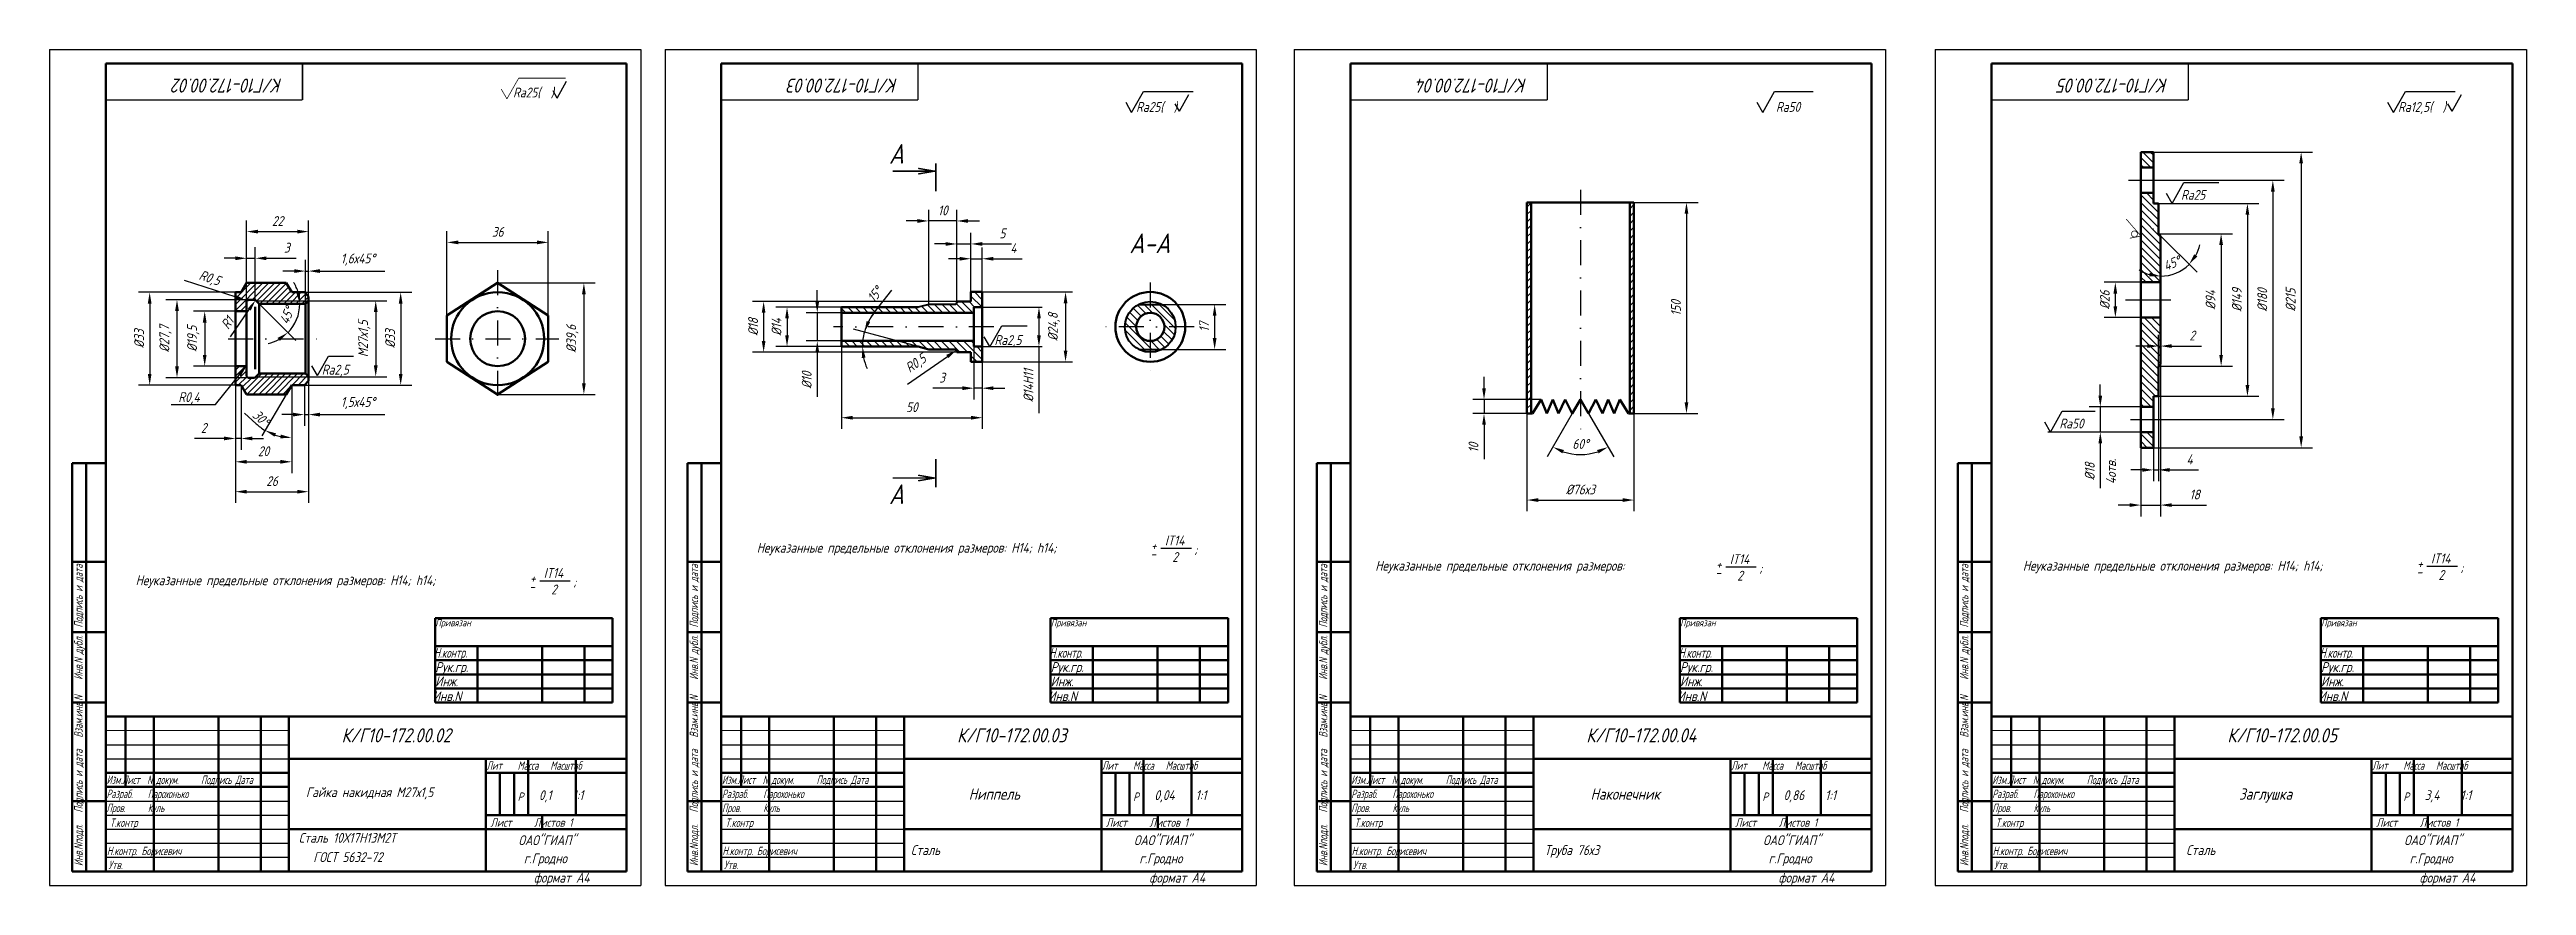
# Model space of a CAD drawing. Header units: inches. Extents: x 5611 to 9158, y -1675 to 1870.
# Drawn here: x 6437 to 7317, y 1395 to 1692 of the extents above; entities that cross this region are included whole.
import ezdxf

# ---------------------------------------------------------------- set-up
doc = ezdxf.new("R2010")
doc.units = ezdxf.units.IN
doc.header["$LTSCALE"] = 0.7
doc.header["$MEASUREMENT"] = 0
doc.linetypes.add('DASHDOT', pattern=[25.4, 12.7, -6.35, 0, -6.35])
doc.styles.get("Standard").update_dxf_attribs({"font": 'romand.shx', "width": 0.8, "oblique": 15, "height": 3.5})
doc.dimstyles.get("Standard").update_dxf_attribs({"dimtxt": 3.5, "dimasz": 4, "dimexe": 4, "dimexo": 0, "dimgap": 2, "dimtad": 1, "dimdec": 0, "dimdsep": 46, "dimtxsty": 'Standard', "dimcen": 0.09, "dimadec": 0, "dimazin": 0, "dimtfac": 1, "dimtdec": 0, "dimtmove": 0, "dimatfit": 3, "dimfxl": 0, "dimtolj": 1, "dimtzin": 0, "dimlwd": 25, "dimlwe": 25, "dimarcsym": 0})

msp = doc.modelspace()

# ---------------------------------------------------------------- texts
at = {"color": 0, "linetype": 'Continuous', "lineweight": 25, "oblique": 15, "width": 0.8}
for s, height, p in [('Ra25(  )', 3.5, (6601.69, 1674.96)), ('Ra25(  )', 3.5, (6823.01, 1669.83)), ('Ra50', 3.5, (7050.29, 1669.83)), ('Ra12,5(  )', 3.5, (7271.27, 1669.83)), ('Ra25', 3.5, (7194.17, 1638.59)), ('Ra2,5', 3.5, (6772.69, 1587.01)), ('Ra2,5', 3.5, (6533.74, 1576.48)), ('Ra50', 3.5, (7150.97, 1557.35)), ('Привязан', 2.5, (6574.11, 1487.05)), ('Привязан', 2.5, (6792.74, 1487.05)), ('Привязан', 2.5, (7016.25, 1487.05)), ('Привязан', 2.5, (7243.96, 1487.05)), ('Рук.гр.', 3.5, (6574.05, 1470.82)), ('Рук.гр.', 3.5, (6792.67, 1470.82)), ('Рук.гр.', 3.5, (7016.19, 1470.82)), ('Рук.гр.', 3.5, (7243.9, 1470.82)), (' Инв.N', 3.5, (6571.29, 1460.47)), ('Инж.', 3.5, (6574.05, 1465.76)), (' Инв.N', 3.5, (6789.92, 1460.47)), ('Инж.', 3.5, (6792.67, 1465.76)), (' Инв.N', 3.5, (7013.43, 1460.47)), ('Инж.', 3.5, (7016.19, 1465.76)), (' Инв.N', 3.5, (7241.14, 1460.47)), ('Инж.', 3.5, (7243.9, 1465.76))]:
    msp.add_text(s, height=height, dxfattribs=at).set_placement(p)
at = {"color": 0, "linetype": 'Continuous', "lineweight": 25, "oblique": 15, "width": 0.65}
for p in [(6573.57, 1475.84), (6792.2, 1475.84), (7015.72, 1475.84), (7243.43, 1475.84)]:
    msp.add_text('Н.контр.', height=3.5, rotation=0.32356, dxfattribs=at).set_placement(p)
at = {"lineweight": 35, "char_height": 5, "width": 116.2188, "attachment_point": 1, "rotation": 180}
for s, insert in [('К/Г10-172.00.02 ', (6519.76, 1676.67)), ('К/Г10-172.00.03 ', (6738.39, 1676.67)), ('К/Г10-172.00.04 ', (6961.9, 1676.67)), ('К/Г10-172.00.05 ', (7189.61, 1676.67))]:
    msp.add_mtext(s, dxfattribs=dict(at, insert=insert))
at = {"lineweight": 30, "attachment_point": 1}
for s, insert, char_height, width in [('А', (6735.23, 1658.41), 7, 8.7566), ('А-А', (6820.61, 1626.63), 7, 8.7566), ('А', (6735.23, 1537.49), 7, 8.7566), ('Гайка накидная М27х1,5', (6528.12, 1429.86), 3.5, 89.4459), ('Ниппель', (6763.57, 1429.46), 4, 61.9449), ('Наконечник ', (6984.44, 1429.46), 4, 61.9449), ('Заглушка ', (7214.8, 1429.46), 4, 61.9449), ('Сталь 10Х17Н13М2Т ', (6525.58, 1413.65), 3.5, 67.3789), ('Сталь ', (6743.01, 1409.29), 3.5, 67.3789), ('Труба 76х3', (6968.08, 1409.29), 3.5, 67.3789), ('Сталь ', (7196.02, 1409.29), 3.5, 67.3789), ('   ГОСТ 5632-72 ', (6525.14, 1406.8), 3.5, 67.3789)]:
    msp.add_mtext(s, dxfattribs=dict(at, insert=insert, char_height=char_height, width=width))
at = {"color": 0, "linetype": 'Continuous', "lineweight": 25, "char_height": 3.5, "attachment_point": 5}
for s, insert, rotation in [('\\A1;R0,5', (6493.83, 1610.49), 341.85704), ('150', (7014.75, 1600.14), 90), ('\\A1;30°', (6512.12, 1561.03), 317.21626)]:
    msp.add_mtext(s, dxfattribs=dict(at, insert=insert, rotation=rotation))
at = {"lineweight": 25, "char_height": 3.5, "attachment_point": 5}
for s, insert, rotation in [('\\A1;R1', (6500.2, 1594.87), 55.81543), ('\\A1;%%C24,8', (6793.85, 1593.43), 90), ('\\A1;%%C14Н11', (6784.74, 1572.63), 90), ('\\A1;%%C18', (7161.75, 1542.08), 90), ('4отв.', (7169.32, 1542.08), 90)]:
    msp.add_mtext(s, dxfattribs=dict(at, insert=insert, rotation=rotation))
at = {"lineweight": 25, "attachment_point": 1}
for s, insert, char_height, width in [('R0,4', (6482.77, 1570.24), 3.5, 10.7072), ('  Неуказанные предельные отклонения размеров: H14; h14; ', (6684.53, 1516.71), 3.5, 158.004), ('+', (6828.29, 1517.48), 3.5, 4.3989), ('IT14', (6833.24, 1519.3), 3.5, 19.7907), ('2', (6835.85, 1513.42), 3.5, 17.1446), (';', (6843.67, 1516.14), 3.5, 9.0235), ('  Неуказанные предельные отклонения размеров: H14; h14; ', (6463.89, 1505.16), 3.5, 158.004), ('+', (6607.65, 1505.93), 3.5, 4.3989), ('IT14', (6612.59, 1507.75), 3.5, 19.7907), ('-', (6828.06, 1514.55), 3.5, 6.6548), ('  Неуказанные предельные отклонения размеров:  ', (6904.24, 1510.33), 3.5, 158.004), ('-', (7028.74, 1507.92), 3.5, 6.6548), ('+', (7028.96, 1510.85), 3.5, 4.3989), ('IT14', (7033.91, 1512.67), 3.5, 19.7907), ('2', (7036.53, 1506.79), 3.5, 17.1446), (';', (7044.35, 1509.51), 3.5, 9.0235), ('  Неуказанные предельные отклонения размеров: H14; h14; ', (7134.29, 1510.33), 3.5, 158.004), ('-', (7277.82, 1508.17), 3.5, 6.6548), ('+', (7278.05, 1511.1), 3.5, 4.3989), ('IT14', (7283, 1512.92), 3.5, 19.7907), ('2', (7285.61, 1507.04), 3.5, 17.1446), (';', (7293.43, 1509.76), 3.5, 9.0235), ('-', (6607.42, 1503), 3.5, 6.6548), ('2', (6615.21, 1501.88), 3.5, 17.1446), (';', (6623.03, 1504.59), 3.5, 9.0235), ('{\\W0.7;Лит    Масса   Масштаб}', (6592.23, 1439.09), 3, 48.3624), ('{\\W0.7;Лит    Масса   Масштаб}', (6810.85, 1439.09), 3, 48.3624), ('{\\W0.7;Лит    Масса   Масштаб}', (7034.37, 1439.09), 3, 48.3624), ('{\\W0.7;Лит    Масса   Масштаб}', (7262.08, 1439.09), 3, 48.3624), ('{\\W0.6; Изм.Лист  N докум.      Подпись Дата\\P Разраб.    Парохонько\\P Пров.      Куль}', (6455.95, 1434.03), 3, 75.9719), ('Р', (6603.31, 1428.01), 3, 4.7355), ('0,1    1:1', (6610.88, 1428.81), 3.5, 30.5998), ('{\\W0.6; Изм.Лист  N докум.      Подпись Дата\\P Разраб.    Парохонько\\P Пров.      Куль}', (6674.58, 1434.03), 3, 75.9719), ('Р', (6821.93, 1428.01), 3, 4.7355), ('0,04    1:1', (6829.5, 1428.81), 3.5, 30.5998), ('{\\W0.6; Изм.Лист  N докум.      Подпись Дата\\P Разраб.    Парохонько\\P Пров.      Куль}', (6898.09, 1434.03), 3, 75.9719), ('Р', (7045.45, 1428.01), 3, 4.7355), ('0,86    1:1', (7053.02, 1428.81), 3.5, 30.5998), ('{\\W0.6; Изм.Лист  N докум.      Подпись Дата\\P Разраб.    Парохонько\\P Пров.      Куль}', (7125.8, 1434.03), 3, 75.9719), ('Р', (7273.16, 1428.01), 3, 4.7355), ('3,4    1:1', (7280.73, 1428.81), 3.5, 30.5998), ('{\\W0.7;Т.контр}', (6458.46, 1418.77), 3, 65.7648), ('Лист     Листов 1', (6593.64, 1418.84), 3, 49.4707), ('{\\W0.7;Т.контр}', (6677.09, 1418.77), 3, 65.7648), ('Лист     Листов 1', (6812.26, 1418.84), 3, 49.4707), ('{\\W0.7;Т.контр}', (6900.61, 1418.77), 3, 65.7648), ('Лист     Листов 1', (7035.78, 1418.84), 3, 49.4707), ('{\\W0.7;Т.контр}', (7128.32, 1418.77), 3, 65.7648), ('Лист     Листов 1', (7263.49, 1418.84), 3, 49.4707), ('{\\W0.7; Н.контр. Борисевич}', (6456.01, 1408.76), 3, 40.546), ('{\\W0.7; Н.контр. Борисевич}', (6674.64, 1408.76), 3, 40.546), ('{\\W0.7; Н.контр. Борисевич}', (6898.16, 1408.76), 3, 40.546), ('{\\W0.7; Н.контр. Борисевич}', (7125.87, 1408.76), 3, 40.546), ('{\\W0.7;Утв.     }', (6457.95, 1403.77), 3, 39.2217), ('г.Гродно', (6605.53, 1406.35), 3.5, 35.0627), ('формат А4', (6609.05, 1399.49), 3.5, 32.7454), ('{\\W0.7;Утв.     }', (6676.58, 1403.77), 3, 39.2217), ('г.Гродно', (6824.15, 1406.35), 3.5, 35.0627), ('формат А4', (6827.68, 1399.49), 3.5, 32.7454), ('{\\W0.7;Утв.     }', (6900.09, 1403.77), 3, 39.2217), ('г.Гродно', (7047.67, 1406.35), 3.5, 35.0627), ('формат А4', (7051.19, 1399.49), 3.5, 32.7454), ('{\\W0.7;Утв.     }', (7127.8, 1403.77), 3, 39.2217), ('г.Гродно', (7275.38, 1406.35), 3.5, 35.0627), ('формат А4', (7278.9, 1399.49), 3.5, 32.7454)]:
    msp.add_mtext(s, dxfattribs=dict(at, insert=insert, char_height=char_height, width=width))
at = {"color": 0, "linetype": 'Continuous', "lineweight": 25, "insert": (6546.6, 1566.36), "char_height": 3.5, "attachment_point": 5}
msp.add_mtext('\\A1;1,5х45%%D', dxfattribs=at)
at = {"lineweight": 25, "char_height": 3, "width": 144.2887, "attachment_point": 1, "rotation": 90}
for insert in [(6445.79, 1400.49), (6664.42, 1400.49), (6887.93, 1400.49), (7115.64, 1400.49)]:
    msp.add_mtext('{\\W0.7; Инв.Nподл.   Подпись и дата   Взам.инв.N    Инв.N дубл.  Подпись и дата}', dxfattribs=dict(at, insert=insert))
at = {"lineweight": 35, "attachment_point": 1}
for s, insert, char_height, width in [('К/Г10-172.00.02', (6540.76, 1450.82), 5, 116.2188), ('К/Г10-172.00.03', (6759.39, 1450.82), 5, 116.2188), ('К/Г10-172.00.04', (6982.9, 1450.82), 5, 116.2188), ('К/Г10-172.00.05', (7210.61, 1450.82), 5, 116.2188), ('ОАО"ГИАП"', (6603.61, 1412.8), 3.5, 36.171), ('ОАО"ГИАП"', (6822.24, 1412.8), 3.5, 36.171), ('ОАО"ГИАП"', (7045.75, 1412.8), 3.5, 36.171), ('ОАО"ГИАП"', (7273.46, 1412.8), 3.5, 36.171)]:
    msp.add_mtext(s, dxfattribs=dict(at, insert=insert, char_height=char_height, width=width))

# ---------------------------------------------------------------- blocks, each defined once
blk = doc.blocks.new('*D468')
at = {"color": 0, "linetype": 'Continuous', "lineweight": 25}
for p, q in [((6503.05, 1598.98), (6488.14, 1598.98)), ((6492.14, 1594.98), (6492.14, 1583.48)), ((6503.05, 1579.48), (6488.14, 1579.48))]:
    blk.add_line(p, q, dxfattribs=at)
for points in [[(6491.47, 1594.98), (6492.81, 1594.98), (6492.14, 1598.98)], [(6491.47, 1583.48), (6492.81, 1583.48), (6492.14, 1579.48)]]:
    blk.add_solid(points, dxfattribs=at)
at = {"layer": 'DEFPOINTS', "color": 0, "linetype": 'Continuous', "lineweight": 25}
for p in [(6503.05, 1598.98), (6492.14, 1579.48), (6503.05, 1579.48)]:
    blk.add_point(p, dxfattribs=at)
at = {"color": 0, "linetype": 'Continuous', "lineweight": 25, "insert": (6488.06, 1589.23), "char_height": 3.5, "attachment_point": 5, "rotation": 90}
blk.add_mtext('\\A1;%%C19,5', dxfattribs=at)
blk = doc.blocks.new('*D469')
at = {"color": 0, "linetype": 'Continuous', "lineweight": 25}
for p, q in [((6507.55, 1603.08), (6478.3, 1603.08)), ((6482.3, 1599.08), (6482.3, 1579.38)), ((6507.55, 1575.38), (6478.3, 1575.38))]:
    blk.add_line(p, q, dxfattribs=at)
for points in [[(6481.64, 1599.08), (6482.97, 1599.08), (6482.3, 1603.08)], [(6481.64, 1579.38), (6482.97, 1579.38), (6482.3, 1575.38)]]:
    blk.add_solid(points, dxfattribs=at)
at = {"layer": 'DEFPOINTS', "color": 0, "linetype": 'Continuous', "lineweight": 25}
for p in [(6507.55, 1603.08), (6482.3, 1575.38), (6507.55, 1575.38)]:
    blk.add_point(p, dxfattribs=at)
at = {"color": 0, "linetype": 'Continuous', "lineweight": 25, "insert": (6478.22, 1589.23), "char_height": 3.5, "attachment_point": 5, "rotation": 90}
blk.add_mtext('\\A1;%%C27,7', dxfattribs=at)
blk = doc.blocks.new('*D430')
at = {"color": 0, "linetype": 'Continuous', "lineweight": 25}
blk.add_line((6511.49, 1601.63), (6524.46, 1588.54), dxfattribs=at)
for start, end in [(314.73407, 0), (15.93572, 31.87144), (282.86263, 298.79835)]:
    blk.add_arc((6511.49, 1601.63), 14.43, start, end, dxfattribs=at)
for points in [[(6526.02, 1605.69), (6524.7, 1605.5), (6525.91, 1601.63)], [(6518.04, 1589.52), (6518.84, 1588.45), (6521.64, 1591.38)]]:
    blk.add_solid(points, dxfattribs=at)
at = {"layer": 'DEFPOINTS', "color": 0, "linetype": 'Continuous', "lineweight": 25}
for p in [(6510.34, 1602.79), (6511.49, 1601.63), (6511.49, 1601.63), (6527.95, 1601.63), (6523.96, 1594.38)]:
    blk.add_point(p, dxfattribs=at)
at = {"color": 0, "linetype": 'Continuous', "lineweight": 25, "insert": (6521.34, 1597.52), "char_height": 3.5, "attachment_point": 5, "rotation": 67.36704}
blk.add_mtext('\\A1;45°', dxfattribs=at)
blk = doc.blocks.new('*D431')
at = {"color": 0, "linetype": 'Continuous', "lineweight": 25}
for p, q in [((6503.05, 1605.73), (6468.6, 1605.73)), ((6472.6, 1601.73), (6472.6, 1576.73)), ((6503.05, 1572.73), (6468.6, 1572.73))]:
    blk.add_line(p, q, dxfattribs=at)
for points in [[(6471.93, 1601.73), (6473.26, 1601.73), (6472.6, 1605.73)], [(6471.93, 1576.73), (6473.26, 1576.73), (6472.6, 1572.73)]]:
    blk.add_solid(points, dxfattribs=at)
at = {"layer": 'DEFPOINTS', "color": 0, "linetype": 'Continuous', "lineweight": 25}
for p in [(6503.05, 1605.73), (6472.6, 1572.73), (6503.05, 1572.73)]:
    blk.add_point(p, dxfattribs=at)
at = {"color": 0, "linetype": 'Continuous', "lineweight": 25, "insert": (6468.85, 1589.23), "char_height": 3.5, "attachment_point": 5, "rotation": 90}
blk.add_mtext('\\A1;%%C33', dxfattribs=at)
blk = doc.blocks.new('*D432')
at = {"color": 0, "linetype": 'Continuous', "lineweight": 25}
for p, q in [((6578.21, 1597.48), (6578.21, 1627.45)), ((6582.21, 1623.45), (6610.21, 1623.45)), ((6614.21, 1597.48), (6614.21, 1627.45))]:
    blk.add_line(p, q, dxfattribs=at)
for points in [[(6582.21, 1624.12), (6582.21, 1622.79), (6578.21, 1623.45)], [(6610.21, 1624.12), (6610.21, 1622.79), (6614.21, 1623.45)]]:
    blk.add_solid(points, dxfattribs=at)
at = {"layer": 'DEFPOINTS', "color": 0, "linetype": 'Continuous', "lineweight": 25}
for p in [(6614.21, 1623.45), (6578.21, 1597.48), (6614.21, 1597.48)]:
    blk.add_point(p, dxfattribs=at)
at = {"color": 0, "linetype": 'Continuous', "lineweight": 25, "insert": (6596.21, 1627.2), "char_height": 3.5, "attachment_point": 5}
blk.add_mtext('\\A1;36', dxfattribs=at)
blk = doc.blocks.new('*D433')
at = {"color": 0, "linetype": 'Continuous', "lineweight": 25}
for p, q in [((6596.21, 1609.03), (6630.84, 1609.03)), ((6626.84, 1605.03), (6626.84, 1573.43)), ((6596.21, 1569.43), (6630.84, 1569.43))]:
    blk.add_line(p, q, dxfattribs=at)
for points in [[(6626.17, 1605.03), (6627.5, 1605.03), (6626.84, 1609.03)], [(6626.17, 1573.43), (6627.5, 1573.43), (6626.84, 1569.43)]]:
    blk.add_solid(points, dxfattribs=at)
at = {"layer": 'DEFPOINTS', "color": 0, "linetype": 'Continuous', "lineweight": 25}
for p in [(6596.21, 1609.03), (6596.21, 1569.43), (6626.84, 1569.43)]:
    blk.add_point(p, dxfattribs=at)
at = {"color": 0, "linetype": 'Continuous', "lineweight": 25, "insert": (6622.75, 1589.23), "char_height": 3.5, "attachment_point": 5, "rotation": 90}
blk.add_mtext('\\A1;%%C39,6', dxfattribs=at)
blk = doc.blocks.new('*D415')
at = {"color": 0, "lineweight": 25}
for p, q in [((6507.05, 1602.58), (6507.05, 1621.81)), ((6510.09, 1602.97), (6510.09, 1621.81)), ((6503.05, 1617.81), (6499.05, 1617.81)), ((6507.05, 1617.81), (6510.09, 1617.81)), ((6514.09, 1617.81), (6524.58, 1617.81))]:
    blk.add_line(p, q, dxfattribs=at)
for points in [[(6503.05, 1618.48), (6503.05, 1617.14), (6507.05, 1617.81)], [(6514.09, 1618.48), (6514.09, 1617.14), (6510.09, 1617.81)]]:
    blk.add_solid(points, dxfattribs=at)
at = {"layer": 'DEFPOINTS', "color": 0, "lineweight": 25}
for p in [(6510.09, 1617.81), (6507.05, 1602.58), (6510.09, 1602.97)]:
    blk.add_point(p, dxfattribs=at)
at = {"color": 0, "lineweight": 25, "insert": (6521.33, 1621.56), "char_height": 3.5, "attachment_point": 5}
blk.add_mtext('\\A1;3', dxfattribs=at)
blk = doc.blocks.new('*D416')
at = {"color": 0, "lineweight": 25}
for p, q in [((6507.05, 1602.58), (6507.05, 1631.29)), ((6529.05, 1604.23), (6529.05, 1631.29)), ((6511.05, 1627.29), (6525.05, 1627.29))]:
    blk.add_line(p, q, dxfattribs=at)
for points in [[(6511.05, 1627.96), (6511.05, 1626.62), (6507.05, 1627.29)], [(6525.05, 1627.96), (6525.05, 1626.62), (6529.05, 1627.29)]]:
    blk.add_solid(points, dxfattribs=at)
at = {"layer": 'DEFPOINTS', "color": 0, "lineweight": 25}
for p in [(6529.05, 1627.29), (6507.05, 1602.58), (6529.05, 1604.23)]:
    blk.add_point(p, dxfattribs=at)
at = {"color": 0, "lineweight": 25, "insert": (6518.05, 1631.04), "char_height": 3.5, "attachment_point": 5}
blk.add_mtext('\\A1;22', dxfattribs=at)
blk = doc.blocks.new('*D434')
at = {"color": 0, "lineweight": 25}
for p, q in [((6523.95, 1613.26), (6519.95, 1613.26)), ((6527.95, 1601.63), (6527.95, 1617.26)), ((6527.95, 1613.26), (6529.05, 1613.26)), ((6529.05, 1604.23), (6529.05, 1617.26)), ((6533.05, 1613.26), (6556.12, 1613.26))]:
    blk.add_line(p, q, dxfattribs=at)
for points in [[(6523.95, 1613.93), (6523.95, 1612.6), (6527.95, 1613.26)], [(6533.05, 1613.93), (6533.05, 1612.6), (6529.05, 1613.26)]]:
    blk.add_solid(points, dxfattribs=at)
at = {"layer": 'DEFPOINTS', "color": 0, "lineweight": 25}
for p in [(6529.05, 1613.26), (6527.95, 1601.63), (6529.05, 1604.23)]:
    blk.add_point(p, dxfattribs=at)
at = {"color": 0, "lineweight": 25, "insert": (6546.59, 1617.35), "char_height": 3.5, "attachment_point": 5}
blk.add_mtext('\\A1;1,6х45%%D', dxfattribs=at)
blk = doc.blocks.new('*D417')
at = {"color": 0, "lineweight": 25}
for p, q in [((6529.05, 1602.73), (6556.9, 1602.73)), ((6552.9, 1598.73), (6552.9, 1579.73)), ((6529.05, 1575.73), (6556.9, 1575.73))]:
    blk.add_line(p, q, dxfattribs=at)
for points in [[(6552.24, 1598.73), (6553.57, 1598.73), (6552.9, 1602.73)], [(6552.24, 1579.73), (6553.57, 1579.73), (6552.9, 1575.73)]]:
    blk.add_solid(points, dxfattribs=at)
at = {"layer": 'DEFPOINTS', "color": 0, "lineweight": 25}
for p in [(6529.05, 1602.73), (6529.05, 1575.73), (6552.9, 1575.73)]:
    blk.add_point(p, dxfattribs=at)
at = {"color": 0, "lineweight": 25, "insert": (6548.82, 1589.23), "char_height": 3.5, "attachment_point": 5, "rotation": 90}
blk.add_mtext('\\A1;М27х1,5', dxfattribs=at)
blk = doc.blocks.new('*D418')
at = {"color": 0, "lineweight": 25}
for p, q in [((6527.55, 1605.73), (6565.76, 1605.73)), ((6561.76, 1601.73), (6561.76, 1576.73)), ((6527.55, 1572.73), (6565.76, 1572.73))]:
    blk.add_line(p, q, dxfattribs=at)
for points in [[(6561.1, 1601.73), (6562.43, 1601.73), (6561.76, 1605.73)], [(6561.1, 1576.73), (6562.43, 1576.73), (6561.76, 1572.73)]]:
    blk.add_solid(points, dxfattribs=at)
at = {"layer": 'DEFPOINTS', "color": 0, "lineweight": 25}
for p in [(6527.55, 1605.73), (6527.55, 1572.73), (6561.76, 1572.73)]:
    blk.add_point(p, dxfattribs=at)
at = {"color": 0, "lineweight": 25, "insert": (6558.01, 1589.23), "char_height": 3.5, "attachment_point": 5, "rotation": 90}
blk.add_mtext('\\A1;%%C33', dxfattribs=at)
blk = doc.blocks.new('*D419')
at = {"color": 0, "lineweight": 25}
for p, q in [((6503.05, 1572.73), (6503.05, 1549.79)), ((6505.05, 1572.73), (6505.05, 1549.79)), ((6499.05, 1553.79), (6488.56, 1553.79)), ((6505.05, 1553.79), (6503.05, 1553.79)), ((6509.05, 1553.79), (6513.05, 1553.79))]:
    blk.add_line(p, q, dxfattribs=at)
for points in [[(6499.05, 1554.46), (6499.05, 1553.13), (6503.05, 1553.79)], [(6509.05, 1554.46), (6509.05, 1553.13), (6505.05, 1553.79)]]:
    blk.add_solid(points, dxfattribs=at)
at = {"layer": 'DEFPOINTS', "color": 0, "lineweight": 25}
for p in [(6503.05, 1572.73), (6505.05, 1572.73), (6503.05, 1553.79)]:
    blk.add_point(p, dxfattribs=at)
at = {"color": 0, "lineweight": 25, "insert": (6491.8, 1557.54), "char_height": 3.5, "attachment_point": 5}
blk.add_mtext('\\A1;2', dxfattribs=at)
blk = doc.blocks.new('*D435')
at = {"color": 0, "lineweight": 25}
for p, q in [((6503.05, 1572.73), (6503.05, 1541.5)), ((6523.05, 1572.73), (6523.05, 1541.5)), ((6507.05, 1545.5), (6519.05, 1545.5))]:
    blk.add_line(p, q, dxfattribs=at)
for points in [[(6507.05, 1546.17), (6507.05, 1544.84), (6503.05, 1545.5)], [(6519.05, 1546.17), (6519.05, 1544.84), (6523.05, 1545.5)]]:
    blk.add_solid(points, dxfattribs=at)
at = {"layer": 'DEFPOINTS', "color": 0, "lineweight": 25}
for p in [(6503.05, 1572.73), (6523.05, 1572.73), (6523.05, 1545.5)]:
    blk.add_point(p, dxfattribs=at)
at = {"color": 0, "lineweight": 25, "insert": (6513.05, 1549.25), "char_height": 3.5, "attachment_point": 5}
blk.add_mtext('\\A1;20', dxfattribs=at)
blk = doc.blocks.new('*D420')
at = {"color": 0, "lineweight": 25}
for p, q in [((6503.05, 1572.73), (6503.05, 1530.88)), ((6529.05, 1574.23), (6529.05, 1530.88)), ((6507.05, 1534.88), (6525.05, 1534.88))]:
    blk.add_line(p, q, dxfattribs=at)
for points in [[(6507.05, 1535.54), (6507.05, 1534.21), (6503.05, 1534.88)], [(6525.05, 1535.54), (6525.05, 1534.21), (6529.05, 1534.88)]]:
    blk.add_solid(points, dxfattribs=at)
at = {"layer": 'DEFPOINTS', "color": 0, "lineweight": 25}
for p in [(6503.05, 1572.73), (6529.05, 1574.23), (6529.05, 1534.88)]:
    blk.add_point(p, dxfattribs=at)
at = {"color": 0, "lineweight": 25, "insert": (6516.05, 1538.63), "char_height": 3.5, "attachment_point": 5}
blk.add_mtext('\\A1;26', dxfattribs=at)
blk = doc.blocks.new('*D436')
at = {"color": 0, "linetype": 'Continuous', "lineweight": 25}
for p, q in [((6764.33, 1605.83), (6764.33, 1621.64)), ((6768.33, 1602.68), (6768.33, 1621.64)), ((6760.33, 1617.64), (6756.33, 1617.64)), ((6764.33, 1617.64), (6768.33, 1617.64)), ((6772.33, 1617.64), (6782.51, 1617.64))]:
    blk.add_line(p, q, dxfattribs=at)
for points in [[(6760.33, 1618.31), (6760.33, 1616.98), (6764.33, 1617.64)], [(6772.33, 1618.31), (6772.33, 1616.98), (6768.33, 1617.64)]]:
    blk.add_solid(points, dxfattribs=at)
at = {"layer": 'DEFPOINTS', "color": 0, "linetype": 'Continuous', "lineweight": 25}
for p in [(6768.33, 1617.64), (6764.33, 1605.83), (6768.33, 1602.68)]:
    blk.add_point(p, dxfattribs=at)
at = {"color": 0, "linetype": 'Continuous', "lineweight": 25, "insert": (6779.42, 1621.39), "char_height": 3.5, "attachment_point": 5}
blk.add_mtext('\\A1;4', dxfattribs=at)
blk = doc.blocks.new('*D437')
at = {"color": 0, "linetype": 'Continuous', "lineweight": 25}
for p, q in [((6709.74, 1602.43), (6709.74, 1606.43)), ((6718.33, 1598.43), (6705.74, 1598.43)), ((6709.74, 1598.43), (6709.74, 1588.43)), ((6718.33, 1588.43), (6705.74, 1588.43)), ((6709.74, 1584.43), (6709.74, 1568.6))]:
    blk.add_line(p, q, dxfattribs=at)
for points in [[(6709.07, 1602.43), (6710.4, 1602.43), (6709.74, 1598.43)], [(6709.07, 1584.43), (6710.4, 1584.43), (6709.74, 1588.43)]]:
    blk.add_solid(points, dxfattribs=at)
at = {"layer": 'DEFPOINTS', "color": 0, "linetype": 'Continuous', "lineweight": 25}
for p in [(6718.33, 1598.43), (6709.74, 1588.43), (6718.33, 1588.43)]:
    blk.add_point(p, dxfattribs=at)
at = {"color": 0, "linetype": 'Continuous', "lineweight": 25, "insert": (6705.99, 1574.52), "char_height": 3.5, "attachment_point": 5, "rotation": 90}
blk.add_mtext('\\A1;%%C10', dxfattribs=at)
blk = doc.blocks.new('*D438')
at = {"color": 0, "linetype": 'Continuous', "lineweight": 25}
for p, q in [((6718.33, 1600.43), (6695, 1600.43)), ((6699, 1596.43), (6699, 1590.43)), ((6718.33, 1586.43), (6695, 1586.43))]:
    blk.add_line(p, q, dxfattribs=at)
for points in [[(6698.33, 1596.43), (6699.67, 1596.43), (6699, 1600.43)], [(6698.33, 1590.43), (6699.67, 1590.43), (6699, 1586.43)]]:
    blk.add_solid(points, dxfattribs=at)
at = {"layer": 'DEFPOINTS', "color": 0, "linetype": 'Continuous', "lineweight": 25}
for p in [(6718.33, 1600.43), (6699, 1586.43), (6718.33, 1586.43)]:
    blk.add_point(p, dxfattribs=at)
at = {"color": 0, "linetype": 'Continuous', "lineweight": 25, "insert": (6695.25, 1593.43), "char_height": 3.5, "attachment_point": 5, "rotation": 90}
blk.add_mtext('\\A1;%%C14', dxfattribs=at)
blk = doc.blocks.new('*D421')
at = {"color": 0, "lineweight": 25}
for p, q in [((6765.33, 1586.43), (6765.33, 1567.65)), ((6768.33, 1581.03), (6768.33, 1567.65)), ((6761.33, 1571.65), (6750.84, 1571.65)), ((6768.33, 1571.65), (6765.33, 1571.65)), ((6772.33, 1571.65), (6776.33, 1571.65))]:
    blk.add_line(p, q, dxfattribs=at)
for points in [[(6761.33, 1572.32), (6761.33, 1570.98), (6765.33, 1571.65)], [(6772.33, 1572.32), (6772.33, 1570.98), (6768.33, 1571.65)]]:
    blk.add_solid(points, dxfattribs=at)
at = {"layer": 'DEFPOINTS', "color": 0, "lineweight": 25}
for p in [(6765.33, 1586.43), (6768.33, 1581.03), (6765.33, 1571.65)]:
    blk.add_point(p, dxfattribs=at)
at = {"color": 0, "lineweight": 25, "insert": (6754.09, 1575.4), "char_height": 3.5, "attachment_point": 5}
blk.add_mtext('\\A1;3', dxfattribs=at)
blk = doc.blocks.new('*D422')
at = {"color": 0, "lineweight": 25}
for p, q in [((6718.33, 1586.43), (6718.33, 1557.16)), ((6768.33, 1581.03), (6768.33, 1557.16)), ((6722.33, 1561.16), (6764.33, 1561.16))]:
    blk.add_line(p, q, dxfattribs=at)
for points in [[(6722.33, 1561.83), (6722.33, 1560.49), (6718.33, 1561.16)], [(6764.33, 1561.83), (6764.33, 1560.49), (6768.33, 1561.16)]]:
    blk.add_solid(points, dxfattribs=at)
at = {"layer": 'DEFPOINTS', "color": 0, "lineweight": 25}
for p in [(6718.33, 1586.43), (6768.33, 1581.03), (6768.33, 1561.16)]:
    blk.add_point(p, dxfattribs=at)
at = {"color": 0, "lineweight": 25, "insert": (6743.33, 1564.91), "char_height": 3.5, "attachment_point": 5}
blk.add_mtext('\\A1;50', dxfattribs=at)
blk = doc.blocks.new('*D453')
at = {"color": 0, "lineweight": 25}
for p, q in [((6745.33, 1631.07), (6741.33, 1631.07)), ((6749.33, 1601.43), (6749.33, 1635.07)), ((6759.33, 1631.07), (6749.33, 1631.07)), ((6759.33, 1602.43), (6759.33, 1635.07)), ((6763.33, 1631.07), (6767.33, 1631.07))]:
    blk.add_line(p, q, dxfattribs=at)
for points in [[(6745.33, 1631.74), (6745.33, 1630.4), (6749.33, 1631.07)], [(6763.33, 1631.74), (6763.33, 1630.4), (6759.33, 1631.07)]]:
    blk.add_solid(points, dxfattribs=at)
at = {"layer": 'DEFPOINTS', "color": 0, "lineweight": 25}
for p in [(6749.33, 1631.07), (6749.33, 1601.43), (6759.33, 1602.43)]:
    blk.add_point(p, dxfattribs=at)
at = {"color": 0, "lineweight": 25, "insert": (6754.33, 1634.82), "char_height": 3.5, "attachment_point": 5}
blk.add_mtext('\\A1;10', dxfattribs=at)
blk = doc.blocks.new('*D424')
at = {"color": 0, "lineweight": 25}
for p, q in [((6755.33, 1622.9), (6751.33, 1622.9)), ((6759.33, 1602.43), (6759.33, 1626.9)), ((6759.33, 1622.9), (6764.33, 1622.9)), ((6764.33, 1605.83), (6764.33, 1626.9)), ((6768.33, 1622.9), (6778.69, 1622.9))]:
    blk.add_line(p, q, dxfattribs=at)
for points in [[(6755.33, 1623.56), (6755.33, 1622.23), (6759.33, 1622.9)], [(6768.33, 1623.56), (6768.33, 1622.23), (6764.33, 1622.9)]]:
    blk.add_solid(points, dxfattribs=at)
at = {"layer": 'DEFPOINTS', "color": 0, "lineweight": 25}
for p in [(6764.33, 1622.9), (6759.33, 1602.43), (6764.33, 1605.83)]:
    blk.add_point(p, dxfattribs=at)
at = {"color": 0, "lineweight": 25, "insert": (6775.51, 1626.65), "char_height": 3.5, "attachment_point": 5}
blk.add_mtext('\\A1;5', dxfattribs=at)
blk = doc.blocks.new('*D454')
at = {"color": 0, "lineweight": 25}
for p, q in [((6730.07, 1598.7), (6736.19, 1606.45)), ((6745.6, 1586.43), (6722.62, 1592.59))]:
    blk.add_line(p, q, dxfattribs=at)
for start, end in [(141.68111, 165), (141.80213, 153.40106), (165, 180), (191.59894, 203.19787)]:
    blk.add_arc((6745.6, 1586.43), 19.79, start, end, dxfattribs=at)
for points in [[(6728.53, 1595.05), (6727.28, 1595.53), (6726.48, 1591.55)], [(6725.55, 1582.38), (6726.88, 1582.52), (6725.81, 1586.43)]]:
    blk.add_solid(points, dxfattribs=at)
at = {"layer": 'DEFPOINTS', "color": 0, "lineweight": 25}
for p in [(6718.33, 1586.43), (6725.88, 1588.15), (6745.6, 1586.43), (6745.6, 1586.43), (6749.33, 1585.43)]:
    blk.add_point(p, dxfattribs=at)
at = {"color": 0, "lineweight": 25, "insert": (6730.19, 1604.9), "char_height": 3.5, "attachment_point": 5, "rotation": 51.68111}
blk.add_mtext('\\A1;15°', dxfattribs=at)
blk = doc.blocks.new('*D455')
at = {"color": 0, "lineweight": 25}
blk.add_line((6741.83, 1573.11), (6755.96, 1582.93), dxfattribs=at)
blk.add_solid([(6755.58, 1583.48), (6756.34, 1582.38), (6759.24, 1585.21)], dxfattribs=at)
at = {"layer": 'DEFPOINTS', "color": 0, "lineweight": 25}
for p in [(6758.83, 1584.93), (6759.24, 1585.21)]:
    blk.add_point(p, dxfattribs=at)
at = {"color": 0, "lineweight": 25, "insert": (6744.92, 1580.24), "char_height": 3.5, "attachment_point": 5, "rotation": 34.79618}
blk.add_mtext('\\A1;R0,5', dxfattribs=at)
blk = doc.blocks.new('*D456')
at = {"color": 0, "lineweight": 25}
for p, q in [((6832.18, 1601.43), (6854.9, 1601.43)), ((6850.9, 1597.43), (6850.9, 1589.43)), ((6832.18, 1585.43), (6854.9, 1585.43))]:
    blk.add_line(p, q, dxfattribs=at)
for points in [[(6850.23, 1597.43), (6851.56, 1597.43), (6850.9, 1601.43)], [(6850.23, 1589.43), (6851.56, 1589.43), (6850.9, 1585.43)]]:
    blk.add_solid(points, dxfattribs=at)
at = {"layer": 'DEFPOINTS', "color": 0, "lineweight": 25}
for p in [(6832.18, 1601.43), (6832.18, 1585.43), (6850.9, 1585.43)]:
    blk.add_point(p, dxfattribs=at)
at = {"color": 0, "lineweight": 25, "insert": (6847.15, 1593.43), "char_height": 3.5, "attachment_point": 5, "rotation": 90}
blk.add_mtext('\\A1;17', dxfattribs=at)
blk = doc.blocks.new('*D457')
at = {"color": 0, "lineweight": 25}
for p, q in [((6759.33, 1602.43), (6686.69, 1602.43)), ((6690.69, 1598.43), (6690.69, 1588.43)), ((6759.33, 1584.43), (6686.69, 1584.43))]:
    blk.add_line(p, q, dxfattribs=at)
for points in [[(6690.02, 1598.43), (6691.35, 1598.43), (6690.69, 1602.43)], [(6690.02, 1588.43), (6691.35, 1588.43), (6690.69, 1584.43)]]:
    blk.add_solid(points, dxfattribs=at)
at = {"layer": 'DEFPOINTS', "color": 0, "lineweight": 25}
for p in [(6759.33, 1602.43), (6690.69, 1584.43), (6759.33, 1584.43)]:
    blk.add_point(p, dxfattribs=at)
at = {"color": 0, "lineweight": 25, "insert": (6686.94, 1593.43), "char_height": 3.5, "attachment_point": 5, "rotation": 90}
blk.add_mtext('\\A1;%%C18', dxfattribs=at)
blk = doc.blocks.new('*D439')
at = {"color": 0, "lineweight": 25}
for p, q in [((6961.85, 1562.64), (6961.85, 1527.91)), ((6999.85, 1562.64), (6999.85, 1527.91)), ((6965.85, 1531.91), (6995.85, 1531.91))]:
    blk.add_line(p, q, dxfattribs=at)
for points in [[(6965.85, 1532.57), (6965.85, 1531.24), (6961.85, 1531.91)], [(6995.85, 1532.57), (6995.85, 1531.24), (6999.85, 1531.91)]]:
    blk.add_solid(points, dxfattribs=at)
at = {"layer": 'DEFPOINTS', "color": 0, "lineweight": 25}
for p in [(6961.85, 1562.64), (6999.85, 1562.64), (6999.85, 1531.91)]:
    blk.add_point(p, dxfattribs=at)
at = {"color": 0, "lineweight": 25, "insert": (6980.85, 1535.66), "char_height": 3.5, "attachment_point": 5}
blk.add_mtext('\\A1;%%C76х3', dxfattribs=at)
blk = doc.blocks.new('*D440')
at = {"color": 0, "lineweight": 25}
for p, q in [((6977.95, 1562.64), (6969.04, 1547.27)), ((6983.75, 1562.64), (6992.67, 1547.27))]:
    blk.add_line(p, q, dxfattribs=at)
blk.add_arc((6980.85, 1567.64), 19.55, 251.63032, 288.36968, dxfattribs=at)
for points in [[(6974.42, 1548.48), (6974.97, 1549.7), (6971.05, 1550.73)], [(6986.74, 1549.7), (6987.29, 1548.48), (6990.66, 1550.73)]]:
    blk.add_solid(points, dxfattribs=at)
at = {"layer": 'DEFPOINTS', "color": 0, "lineweight": 25}
for p in [(6980.85, 1567.64), (6980.85, 1567.64), (6977.95, 1562.64), (6983.75, 1562.64), (6977.45, 1548.39)]:
    blk.add_point(p, dxfattribs=at)
at = {"color": 0, "lineweight": 25, "insert": (6980.85, 1551.84), "char_height": 3.5, "attachment_point": 5}
blk.add_mtext('\\A1;60°', dxfattribs=at)
blk = doc.blocks.new('*D441')
at = {"color": 0, "lineweight": 25}
for p, q in [((6946.58, 1571.65), (6946.58, 1575.65)), ((6966.87, 1567.65), (6942.58, 1567.65)), ((6946.58, 1567.65), (6946.58, 1562.64)), ((6963.75, 1562.64), (6942.58, 1562.64)), ((6946.58, 1558.64), (6946.58, 1546.42))]:
    blk.add_line(p, q, dxfattribs=at)
for points in [[(6945.91, 1571.65), (6947.25, 1571.65), (6946.58, 1567.65)], [(6945.91, 1558.64), (6947.25, 1558.64), (6946.58, 1562.64)]]:
    blk.add_solid(points, dxfattribs=at)
at = {"layer": 'DEFPOINTS', "color": 0, "lineweight": 25}
for p in [(6966.87, 1567.65), (6946.58, 1562.64), (6963.75, 1562.64)]:
    blk.add_point(p, dxfattribs=at)
at = {"color": 0, "lineweight": 25, "insert": (6942.83, 1550.53), "char_height": 3.5, "attachment_point": 5, "rotation": 90}
blk.add_mtext('\\A1;10', dxfattribs=at)
blk = doc.blocks.new('*D442')
at = {"color": 0, "lineweight": 25}
for p, q in [((7179.9, 1609.27), (7166.84, 1609.27)), ((7170.84, 1605.27), (7170.84, 1600.77)), ((7179.9, 1596.77), (7166.84, 1596.77))]:
    blk.add_line(p, q, dxfattribs=at)
for points in [[(7170.18, 1605.27), (7171.51, 1605.27), (7170.84, 1609.27)], [(7170.18, 1600.77), (7171.51, 1600.77), (7170.84, 1596.77)]]:
    blk.add_solid(points, dxfattribs=at)
at = {"layer": 'DEFPOINTS', "color": 0, "lineweight": 25}
for p in [(7179.9, 1609.27), (7170.84, 1596.77), (7179.9, 1596.77)]:
    blk.add_point(p, dxfattribs=at)
at = {"color": 0, "lineweight": 25, "insert": (7167.09, 1603.02), "char_height": 3.5, "attachment_point": 5, "rotation": 90}
blk.add_mtext('\\A1;%%C26', dxfattribs=at)
blk = doc.blocks.new('*D443')
at = {"color": 0, "lineweight": 25}
for p, q in [((7186.15, 1626.54), (7212.42, 1626.54)), ((7208.42, 1622.54), (7208.42, 1583.49)), ((7186.15, 1579.49), (7212.42, 1579.49))]:
    blk.add_line(p, q, dxfattribs=at)
for points in [[(7207.75, 1622.54), (7209.08, 1622.54), (7208.42, 1626.54)], [(7207.75, 1583.49), (7209.08, 1583.49), (7208.42, 1579.49)]]:
    blk.add_solid(points, dxfattribs=at)
at = {"layer": 'DEFPOINTS', "color": 0, "lineweight": 25}
for p in [(7186.15, 1626.54), (7186.15, 1579.49), (7208.42, 1579.49)]:
    blk.add_point(p, dxfattribs=at)
at = {"color": 0, "lineweight": 25, "insert": (7204.67, 1603.02), "char_height": 3.5, "attachment_point": 5, "rotation": 90}
blk.add_mtext('\\A1;%%C94', dxfattribs=at)
blk = doc.blocks.new('*D444')
at = {"color": 0, "lineweight": 25}
blk.add_line((7186.9, 1625.79), (7199.86, 1612.83), dxfattribs=at)
for start, end in [(331.04581, 347.09163), (237.90837, 253.95419), (270, 315)]:
    blk.add_arc((7186.9, 1625.79), 14.33, start, end, dxfattribs=at)
for points in [[(7199.97, 1618.45), (7198.9, 1619.26), (7197.03, 1615.66)], [(7183.03, 1612.68), (7182.84, 1611.36), (7186.9, 1611.46)]]:
    blk.add_solid(points, dxfattribs=at)
at = {"layer": 'DEFPOINTS', "color": 0, "lineweight": 25}
for p in [(7186.15, 1626.54), (7186.9, 1625.79), (7186.9, 1625.79), (7190.61, 1611.95), (7186.9, 1603.02)]:
    blk.add_point(p, dxfattribs=at)
at = {"color": 0, "lineweight": 25, "insert": (7190.95, 1616.02), "char_height": 3.5, "attachment_point": 5, "rotation": 22.5}
blk.add_mtext('\\A1;45°', dxfattribs=at)
blk = doc.blocks.new('*D445')
at = {"color": 0, "lineweight": 25}
for p, q in [((7186.15, 1637.27), (7221.76, 1637.27)), ((7217.76, 1633.27), (7217.76, 1572.77)), ((7186.15, 1568.77), (7221.76, 1568.77))]:
    blk.add_line(p, q, dxfattribs=at)
for points in [[(7217.1, 1633.27), (7218.43, 1633.27), (7217.76, 1637.27)], [(7217.1, 1572.77), (7218.43, 1572.77), (7217.76, 1568.77)]]:
    blk.add_solid(points, dxfattribs=at)
at = {"layer": 'DEFPOINTS', "color": 0, "lineweight": 25}
for p in [(7186.15, 1637.27), (7186.15, 1568.77), (7217.76, 1568.77)]:
    blk.add_point(p, dxfattribs=at)
at = {"color": 0, "lineweight": 25, "insert": (7214.01, 1603.02), "char_height": 3.5, "attachment_point": 5, "rotation": 90}
blk.add_mtext('\\A1;%%C149', dxfattribs=at)
blk = doc.blocks.new('*D446')
at = {"color": 0, "lineweight": 25}
for p, q in [((7184.4, 1645.52), (7230.79, 1645.52)), ((7226.79, 1641.52), (7226.79, 1564.52)), ((7184.4, 1560.52), (7230.79, 1560.52))]:
    blk.add_line(p, q, dxfattribs=at)
for points in [[(7226.13, 1641.52), (7227.46, 1641.52), (7226.79, 1645.52)], [(7226.13, 1564.52), (7227.46, 1564.52), (7226.79, 1560.52)]]:
    blk.add_solid(points, dxfattribs=at)
at = {"layer": 'DEFPOINTS', "color": 0, "lineweight": 25}
for p in [(7184.4, 1645.52), (7184.4, 1560.52), (7226.79, 1560.52)]:
    blk.add_point(p, dxfattribs=at)
at = {"color": 0, "lineweight": 25, "insert": (7223.04, 1603.02), "char_height": 3.5, "attachment_point": 5, "rotation": 90}
blk.add_mtext('\\A1;%%C180', dxfattribs=at)
blk = doc.blocks.new('*D447')
at = {"color": 0, "lineweight": 25}
for p, q in [((7184.4, 1655.52), (7240.85, 1655.52)), ((7236.85, 1651.52), (7236.85, 1554.52)), ((7184.4, 1550.52), (7240.85, 1550.52))]:
    blk.add_line(p, q, dxfattribs=at)
for points in [[(7236.18, 1651.52), (7237.51, 1651.52), (7236.85, 1655.52)], [(7236.18, 1554.52), (7237.51, 1554.52), (7236.85, 1550.52)]]:
    blk.add_solid(points, dxfattribs=at)
at = {"layer": 'DEFPOINTS', "color": 0, "lineweight": 25}
for p in [(7184.4, 1655.52), (7184.4, 1550.52), (7236.85, 1550.52)]:
    blk.add_point(p, dxfattribs=at)
at = {"color": 0, "lineweight": 25, "insert": (7233.1, 1603.02), "char_height": 3.5, "attachment_point": 5, "rotation": 90}
blk.add_mtext('\\A1;%%C215', dxfattribs=at)
blk = doc.blocks.new('*D448')
at = {"color": 0, "lineweight": 25}
for p, q in [((7182.15, 1586.61), (7178.15, 1586.61)), ((7186.15, 1579.49), (7186.15, 1590.61)), ((7186.15, 1586.61), (7186.9, 1586.61)), ((7186.9, 1580.24), (7186.9, 1590.61)), ((7190.9, 1586.61), (7201.39, 1586.61))]:
    blk.add_line(p, q, dxfattribs=at)
for points in [[(7182.15, 1587.28), (7182.15, 1585.94), (7186.15, 1586.61)], [(7190.9, 1587.28), (7190.9, 1585.94), (7186.9, 1586.61)]]:
    blk.add_solid(points, dxfattribs=at)
at = {"layer": 'DEFPOINTS', "color": 0, "lineweight": 25}
for p in [(7186.9, 1586.61), (7186.15, 1579.49), (7186.9, 1580.24)]:
    blk.add_point(p, dxfattribs=at)
at = {"color": 0, "lineweight": 25, "insert": (7198.14, 1590.36), "char_height": 3.5, "attachment_point": 5}
blk.add_mtext('\\A1;2', dxfattribs=at)
blk = doc.blocks.new('*D449')
at = {"color": 0, "lineweight": 25}
for p, q in [((7184.4, 1568.77), (7184.4, 1538.62)), ((7186.15, 1568.77), (7186.15, 1538.62)), ((7180.4, 1542.62), (7176.4, 1542.62)), ((7184.4, 1542.62), (7186.15, 1542.62)), ((7190.15, 1542.62), (7200.33, 1542.62))]:
    blk.add_line(p, q, dxfattribs=at)
for points in [[(7180.4, 1543.29), (7180.4, 1541.96), (7184.4, 1542.62)], [(7190.15, 1543.29), (7190.15, 1541.96), (7186.15, 1542.62)]]:
    blk.add_solid(points, dxfattribs=at)
at = {"layer": 'DEFPOINTS', "color": 0, "lineweight": 25}
for p in [(7184.4, 1568.77), (7186.15, 1568.77), (7186.15, 1542.62)]:
    blk.add_point(p, dxfattribs=at)
at = {"color": 0, "lineweight": 25, "insert": (7197.24, 1546.37), "char_height": 3.5, "attachment_point": 5}
blk.add_mtext('\\A1;4', dxfattribs=at)
blk = doc.blocks.new('*D450')
at = {"color": 0, "lineweight": 25}
for p, q in [((7186.9, 1580.24), (7186.9, 1526.12)), ((7179.9, 1550.52), (7179.9, 1526.12)), ((7175.9, 1530.12), (7171.9, 1530.12)), ((7179.9, 1530.12), (7186.9, 1530.12)), ((7190.9, 1530.12), (7203.17, 1530.12))]:
    blk.add_line(p, q, dxfattribs=at)
for points in [[(7175.9, 1530.78), (7175.9, 1529.45), (7179.9, 1530.12)], [(7190.9, 1530.78), (7190.9, 1529.45), (7186.9, 1530.12)]]:
    blk.add_solid(points, dxfattribs=at)
at = {"layer": 'DEFPOINTS', "color": 0, "lineweight": 25}
for p in [(7186.9, 1580.24), (7179.9, 1550.52), (7186.9, 1530.12)]:
    blk.add_point(p, dxfattribs=at)
at = {"color": 0, "lineweight": 25, "insert": (7199.03, 1533.87), "char_height": 3.5, "attachment_point": 5}
blk.add_mtext('\\A1;18', dxfattribs=at)

# ---------------------------------------------------------------- dimensions: what is measured, and where the dimension line sits
at = {"lineweight": 25}
for base, p1, p2, text, picture, middle in [((7236.85, 1550.52), (7184.4, 1655.52), (7184.4, 1550.52), '%%C215', '*D447', (7233.1, 1603.02)), ((7226.79, 1560.52), (7184.4, 1645.52), (7184.4, 1560.52), '%%C180', '*D446', (7223.04, 1603.02)), ((7217.76, 1568.77), (7186.15, 1637.27), (7186.15, 1568.77), '%%C149', '*D445', (7214.01, 1603.02)), ((7208.42, 1579.49), (7186.15, 1626.54), (7186.15, 1579.49), '%%C94', '*D443', (7204.67, 1603.02)), ((6561.76, 1572.73), (6527.55, 1605.73), (6527.55, 1572.73), '%%C33', '*D418', (6558.01, 1589.23)), ((6552.9, 1575.73), (6529.05, 1602.73), (6529.05, 1575.73), 'М27х1,5', '*D417', (6548.82, 1589.23)), ((6690.69, 1584.43), (6759.33, 1602.43), (6759.33, 1584.43), '%%C18', '*D457', (6686.94, 1593.43)), ((6850.9, 1585.43), (6832.18, 1601.43), (6832.18, 1585.43), '17', '*D456', (6847.15, 1593.43)), ((7170.84, 1596.77), (7179.9, 1609.27), (7179.9, 1596.77), '%%C26', '*D442', (7167.09, 1603.02)), ((6946.58, 1562.64), (6966.87, 1567.65), (6963.75, 1562.64), '10', '*D441', (6942.83, 1550.53))]:
    dim = msp.add_linear_dim(base=base, p1=p1, p2=p2, angle=90, text=text, dimstyle='Standard', dxfattribs=at)
    dim.commit()
    dim.dimension.update_dxf_attribs({"geometry": picture, "text_midpoint": middle})
for base, p1, p2, picture, middle in [((6749.33, 1631.07), (6759.33, 1602.43), (6749.33, 1601.43), '*D453', (6754.33, 1634.82)), ((6529.05, 1627.29), (6507.05, 1602.58), (6529.05, 1604.23), '*D416', (6518.05, 1631.04)), ((6764.33, 1622.9), (6759.33, 1602.43), (6764.33, 1605.83), '*D424', (6775.51, 1626.65)), ((6510.09, 1617.81), (6507.05, 1602.58), (6510.09, 1602.97), '*D415', (6521.33, 1621.56)), ((6768.33, 1561.16), (6718.33, 1586.43), (6768.33, 1581.03), '*D422', (6743.33, 1564.91)), ((6765.33, 1571.65), (6768.33, 1581.03), (6765.33, 1586.43), '*D421', (6754.09, 1575.4)), ((6503.05, 1553.79), (6505.05, 1572.73), (6503.05, 1572.73), '*D419', (6491.8, 1557.54)), ((6529.05, 1534.88), (6503.05, 1572.73), (6529.05, 1574.23), '*D420', (6516.05, 1538.63)), ((6523.05, 1545.5), (6503.05, 1572.73), (6523.05, 1572.73), '*D435', (6513.05, 1549.25))]:
    dim = msp.add_linear_dim(base=base, p1=p1, p2=p2, dimstyle='Standard', dxfattribs=at)
    dim.commit()
    dim.dimension.update_dxf_attribs({"geometry": picture, "text_midpoint": middle})
at = {"color": 0, "linetype": 'Continuous', "lineweight": 25}
for base, p1, p2, text, picture, middle in [((6614.21, 1623.45), (6578.21, 1597.48), (6614.21, 1597.48), '36', '*D432', (6596.21, 1627.2)), ((6768.33, 1617.64), (6764.33, 1605.83), (6768.33, 1602.68), '4', '*D436', (6779.42, 1621.39))]:
    dim = msp.add_linear_dim(base=base, p1=p1, p2=p2, text=text, dimstyle='Standard', override={"dimscale": 1}, dxfattribs=at)
    dim.commit()
    dim.dimension.update_dxf_attribs({"geometry": picture, "text_midpoint": middle})
at = {"lineweight": 25}
for base, p1, p2, text, picture, middle in [((6529.05, 1613.26), (6527.95, 1601.63), (6529.05, 1604.23), '1,6х45%%D', '*D434', (6546.59, 1617.35)), ((7186.9, 1586.61), (7186.15, 1579.49), (7186.9, 1580.24), '2', '*D448', (7198.14, 1590.36)), ((7186.9, 1530.12), (7179.9, 1550.52), (7186.9, 1580.24), '18', '*D450', (7199.03, 1533.87)), ((7186.15, 1542.62), (7184.4, 1568.77), (7186.15, 1568.77), '4', '*D449', (7197.24, 1546.37)), ((6999.85, 1531.91), (6961.85, 1562.64), (6999.85, 1562.64), '%%C76х3', '*D439', (6980.85, 1535.66))]:
    dim = msp.add_linear_dim(base=base, p1=p1, p2=p2, text=text, dimstyle='Standard', dxfattribs=at)
    dim.commit()
    dim.dimension.update_dxf_attribs({"geometry": picture, "text_midpoint": middle})
for base, line1, line2, picture, middle in [((7190.61, 1611.95), ((7186.9, 1603.02), (7186.9, 1625.79)), ((7186.15, 1626.54), (7186.9, 1625.79)), '*D444', (7190.95, 1616.02)), ((6725.88, 1588.15), ((6749.33, 1585.43), (6745.6, 1586.43)), ((6745.6, 1586.43), (6718.33, 1586.43)), '*D454', (6730.19, 1604.9)), ((6977.45, 1548.39), ((6980.85, 1567.64), (6983.75, 1562.64)), ((6980.85, 1567.64), (6977.95, 1562.64)), '*D440', (6980.85, 1551.84))]:
    dim = msp.add_angular_dim_2l(base=base, line1=line1, line2=line2, dimstyle='Standard', dxfattribs=at)
    dim.commit()
    dim.dimension.update_dxf_attribs({"geometry": picture, "text_midpoint": middle})
at = {"color": 0, "linetype": 'Continuous', "lineweight": 25}
for base, p1, p2, text, picture, middle in [((6472.6, 1572.73), (6503.05, 1605.73), (6503.05, 1572.73), '%%C33', '*D431', (6468.85, 1589.23)), ((6482.3, 1575.38), (6507.55, 1603.08), (6507.55, 1575.38), '%%C27,7', '*D469', (6478.22, 1589.23)), ((6626.84, 1569.43), (6596.21, 1609.03), (6596.21, 1569.43), '%%C39,6', '*D433', (6622.75, 1589.23)), ((6709.74, 1588.43), (6718.33, 1598.43), (6718.33, 1588.43), '%%C10', '*D437', (6705.99, 1574.52)), ((6492.14, 1579.48), (6503.05, 1598.98), (6503.05, 1579.48), '%%C19,5', '*D468', (6488.06, 1589.23)), ((6699, 1586.43), (6718.33, 1600.43), (6718.33, 1586.43), '%%C14', '*D438', (6695.25, 1593.43))]:
    dim = msp.add_linear_dim(base=base, p1=p1, p2=p2, angle=90, text=text, dimstyle='Standard', override={"dimscale": 1}, dxfattribs=at)
    dim.commit()
    dim.dimension.update_dxf_attribs({"geometry": picture, "text_midpoint": middle})
dim = msp.add_angular_dim_2l(base=(6523.96, 1594.38), line1=((6511.49, 1601.63), (6527.95, 1601.63)), line2=((6510.34, 1602.79), (6511.49, 1601.63)), dimstyle='Standard', override={"dimscale": 1}, dxfattribs=at)
dim.commit()
dim.dimension.update_dxf_attribs({"geometry": '*D430', "text_midpoint": (6521.34, 1597.52)})
at = {"lineweight": 25}
dim = msp.add_radius_dim(center=(6758.83, 1584.93), mpoint=(6759.24, 1585.21), text='R0,5', dimstyle='Standard', override={"dimtmove": 1}, dxfattribs=at)
dim.commit()
dim.dimension.update_dxf_attribs({"geometry": '*D455', "text_midpoint": (6747.25, 1576.88), "dimtype": 164})

# ---------------------------------------------------------------- hatches: boundary and pattern name
at = {"lineweight": 25}
h = msp.add_hatch(dxfattribs=at)
h.set_pattern_fill('ANSI31', color=256, scale=15, angle=90, style=0)
h.set_pattern_definition([(135, (308.2756, 625.9376), (-1.3258252, -1.3258252), [])])
h.paths.add_polyline_path([(7184.4, 1655.52), (7179.9, 1655.52), (7179.9, 1650.02), (7184.4, 1650.02)])
h.paths.add_polyline_path([(7186.15, 1637.27), (7184.4, 1637.27), (7184.4, 1641.02), (7179.9, 1641.02), (7179.9, 1609.27), (7186.9, 1609.27), (7186.9, 1625.79), (7186.15, 1626.54)])
h.paths.add_polyline_path([(7186.9, 1596.77), (7179.9, 1596.77), (7179.9, 1565.02), (7184.4, 1565.02), (7184.4, 1568.77), (7186.15, 1568.77), (7186.15, 1579.49), (7186.9, 1580.24)])
h.paths.add_polyline_path([(7184.4, 1556.02), (7179.9, 1556.02), (7179.9, 1550.52), (7184.4, 1550.52)])
at = {"linetype": 'Continuous', "lineweight": 25}
h = msp.add_hatch(dxfattribs=at)
h.set_pattern_fill('ANSI31', color=0, scale=12, style=0)
h.set_pattern_definition([(45, (4687.5439, 1268.6972), (-1.0606602, 1.0606602), [])])
h.paths.add_polyline_path([(6529.05, 1602.73), (6529.05, 1604.23), (6527.55, 1605.73), (6523.05, 1605.73), (6521.11, 1609.03), (6506.99, 1609.03), (6505.05, 1605.73), (6503.05, 1605.73), (6503.05, 1598.98), (6507.05, 1598.98), (6507.05, 1602.58, -0.414214), (6507.55, 1603.08), (6509.63, 1603.08, -0.200119), (6510.34, 1602.79), (6510.4, 1602.73)])
h.paths.add_polyline_path([(6510.4, 1602.73), (6511.49, 1601.63), (6527.95, 1601.63), (6529.05, 1602.73)], flags=17)
h.paths.add_polyline_path([(6505.05, 1572.73), (6506.99, 1569.43), (6521.11, 1569.43), (6523.05, 1572.73), (6527.55, 1572.73), (6529.05, 1574.23), (6529.05, 1575.73), (6510.4, 1575.73), (6510.34, 1575.68, -0.200119), (6509.63, 1575.38), (6507.55, 1575.38, -0.414214), (6507.05, 1575.88), (6507.05, 1579.48), (6503.05, 1579.48), (6503.05, 1572.73)])
h.paths.add_polyline_path([(6529.05, 1575.73), (6527.95, 1576.83), (6511.49, 1576.83), (6510.4, 1575.73)], flags=17)
at = {"lineweight": 25}
h = msp.add_hatch(dxfattribs=at)
h.set_pattern_fill('ANSI31', color=256, scale=15, angle=90, style=0)
h.set_pattern_definition([(135, (-771.9387, 1467.0006), (-1.3258252, -1.3258252), [])])
h.paths.add_polyline_path([(6832.18, 1601.43), (6828.05, 1601.43), (6828.05, 1598.43, -0.414214), (6833.05, 1593.43), (6837.05, 1593.43, 0.280776)])
h.paths.add_polyline_path([(6837.05, 1593.43), (6833.05, 1593.43, -0.414214), (6828.05, 1588.43), (6828.05, 1585.43), (6832.18, 1585.43, 0.280776)])
h.paths.add_polyline_path([(6823.05, 1593.43), (6819.05, 1593.43, 0.280776), (6823.93, 1585.43), (6828.05, 1585.43), (6828.05, 1588.43, -0.414214)])
h.paths.add_polyline_path([(6828.05, 1598.43), (6828.05, 1601.43), (6823.93, 1601.43, 0.280776), (6819.05, 1593.43), (6823.05, 1593.43, -0.414214)])

# ---------------------------------------------------------------- linework, layer by layer
for p, q in [((6437.03, 1691.98), (6437.03, 1394.98)), ((6437.03, 1691.98), (6647.03, 1691.98)), ((6647.03, 1691.98), (6647.03, 1394.98)), ((6655.66, 1691.98), (6655.66, 1394.98)), ((6655.66, 1691.98), (6865.66, 1691.98)), ((6865.66, 1691.98), (6865.66, 1394.98)), ((6879.17, 1691.98), (6879.17, 1394.98)), ((6879.17, 1691.98), (7089.17, 1691.98)), ((7089.17, 1691.98), (7089.17, 1394.98)), ((7106.88, 1691.98), (7106.88, 1394.98)), ((7106.88, 1691.98), (7316.88, 1691.98)), ((7316.88, 1691.98), (7316.88, 1394.98)), ((6437.03, 1394.98), (6647.03, 1394.98)), ((6655.66, 1394.98), (6865.66, 1394.98)), ((6879.17, 1394.98), (7089.17, 1394.98)), ((7106.88, 1394.98), (7316.88, 1394.98))]:
    msp.add_line(p, q)
at = {"lineweight": 50}
for p, q in [((6457.03, 1686.98), (6457.03, 1399.98)), ((6457.03, 1686.98), (6642.03, 1686.98)), ((6642.03, 1686.98), (6642.03, 1399.98)), ((6675.66, 1686.98), (6675.66, 1399.98)), ((6675.66, 1686.98), (6860.66, 1686.98)), ((6860.66, 1686.98), (6860.66, 1399.98)), ((6899.17, 1686.98), (6899.17, 1399.98)), ((6899.17, 1686.98), (7084.17, 1686.98)), ((7084.17, 1686.98), (7084.17, 1399.98)), ((7126.88, 1686.98), (7126.88, 1399.98)), ((7126.88, 1686.98), (7311.88, 1686.98)), ((7311.88, 1686.98), (7311.88, 1399.98)), ((7179.9, 1655.52), (7179.9, 1550.52)), ((7179.9, 1655.52), (7184.4, 1655.52)), ((7184.4, 1655.52), (7184.4, 1643.71)), ((7179.9, 1650.02), (7184.4, 1650.02)), ((7179.9, 1641.02), (7184.4, 1641.02)), ((7184.4, 1643.71), (7184.4, 1637.27)), ((7184.4, 1637.27), (7186.15, 1637.27)), ((7186.15, 1637.27), (7186.15, 1626.54)), ((7186.15, 1626.54), (7186.9, 1625.79)), ((7186.9, 1603.02), (7186.9, 1625.79)), ((7179.9, 1609.27), (7186.9, 1609.27)), ((7179.9, 1609.27), (7186.9, 1609.27)), ((7186.9, 1580.24), (7186.9, 1603.02)), ((7179.9, 1596.77), (7186.9, 1596.77)), ((6749.33, 1585.43), (6745.6, 1586.43)), ((6758.83, 1585.43), (6749.33, 1585.43)), ((6759.33, 1584.93), (6759.33, 1584.43)), ((7186.15, 1579.49), (7186.9, 1580.24)), ((7186.15, 1568.77), (7186.15, 1579.49)), ((7184.4, 1568.77), (7186.15, 1568.77)), ((7184.4, 1562.32), (7184.4, 1568.77)), ((7179.9, 1565.02), (7184.4, 1565.02)), ((7184.4, 1550.52), (7184.4, 1562.32)), ((7179.9, 1556.02), (7184.4, 1556.02)), ((7179.9, 1550.52), (7184.4, 1550.52)), ((6445.03, 1544.98), (6445.03, 1399.98)), ((6445.03, 1544.98), (6457.03, 1544.98)), ((6450.03, 1544.98), (6450.03, 1399.98)), ((6663.66, 1544.98), (6663.66, 1399.98)), ((6663.66, 1544.98), (6675.66, 1544.98)), ((6668.66, 1544.98), (6668.66, 1399.98)), ((6887.17, 1544.98), (6887.17, 1399.98)), ((6887.17, 1544.98), (6899.17, 1544.98)), ((6892.17, 1544.98), (6892.17, 1399.98)), ((7114.88, 1544.98), (7114.88, 1399.98)), ((7114.88, 1544.98), (7126.88, 1544.98)), ((7119.88, 1544.98), (7119.88, 1399.98)), ((6445.03, 1509.98), (6457.03, 1509.98)), ((6663.66, 1509.98), (6675.66, 1509.98)), ((6887.17, 1509.98), (6899.17, 1509.98)), ((7114.88, 1509.98), (7126.88, 1509.98)), ((6574, 1489.98), (6574, 1459.98)), ((6574, 1489.98), (6637.03, 1489.98)), ((6637.03, 1489.98), (6637.03, 1459.98)), ((6792.62, 1489.98), (6792.62, 1459.98)), ((6792.62, 1489.98), (6855.66, 1489.98)), ((6855.66, 1489.98), (6855.66, 1459.98)), ((7016.14, 1489.98), (7016.14, 1459.98)), ((7016.14, 1489.98), (7079.17, 1489.98)), ((7079.17, 1489.98), (7079.17, 1459.98)), ((7243.85, 1489.98), (7243.85, 1459.98)), ((7243.85, 1489.98), (7306.88, 1489.98)), ((7306.88, 1489.98), (7306.88, 1459.98)), ((6445.03, 1484.98), (6457.03, 1484.98)), ((6574, 1479.98), (6637.03, 1479.98)), ((6589, 1479.98), (6589, 1459.98)), ((6612, 1479.98), (6612, 1459.98)), ((6627, 1479.98), (6627, 1459.98)), ((6663.66, 1484.98), (6675.66, 1484.98)), ((6792.62, 1479.98), (6855.66, 1479.98)), ((6807.62, 1479.98), (6807.62, 1459.98)), ((6830.62, 1479.98), (6830.62, 1459.98)), ((6845.62, 1479.98), (6845.62, 1459.98)), ((6887.17, 1484.98), (6899.17, 1484.98)), ((7016.14, 1479.98), (7079.17, 1479.98)), ((7031.14, 1479.98), (7031.14, 1459.98)), ((7054.14, 1479.98), (7054.14, 1459.98)), ((7069.14, 1479.98), (7069.14, 1459.98)), ((7114.88, 1484.98), (7126.88, 1484.98)), ((7243.85, 1479.98), (7306.88, 1479.98)), ((7258.85, 1479.98), (7258.85, 1459.98)), ((7281.85, 1479.98), (7281.85, 1459.98)), ((7296.85, 1479.98), (7296.85, 1459.98)), ((6574, 1474.98), (6637.03, 1474.98)), ((6574, 1469.98), (6637.03, 1469.98)), ((6792.62, 1474.98), (6855.66, 1474.98)), ((6792.62, 1469.98), (6855.66, 1469.98)), ((7016.14, 1474.98), (7079.17, 1474.98)), ((7016.14, 1469.98), (7079.17, 1469.98)), ((7243.85, 1474.98), (7306.88, 1474.98)), ((7243.85, 1469.98), (7306.88, 1469.98)), ((6574, 1464.98), (6637.03, 1464.98)), ((6792.62, 1464.98), (6855.66, 1464.98)), ((7016.14, 1464.98), (7079.17, 1464.98)), ((7243.85, 1464.98), (7306.88, 1464.98)), ((6445.03, 1459.98), (6457.03, 1459.98)), ((6457.03, 1454.98), (6642.03, 1454.98)), ((6464.03, 1454.98), (6464.03, 1429.98)), ((6474.03, 1454.98), (6474.03, 1399.98)), ((6497.03, 1454.98), (6497.03, 1399.98)), ((6512.03, 1454.98), (6512.03, 1399.98)), ((6522.03, 1454.98), (6522.03, 1399.98)), ((6574, 1459.98), (6637.03, 1459.98)), ((6663.66, 1459.98), (6675.66, 1459.98)), ((6675.66, 1454.98), (6860.66, 1454.98)), ((6682.66, 1454.98), (6682.66, 1429.98)), ((6692.66, 1454.98), (6692.66, 1399.98)), ((6715.66, 1454.98), (6715.66, 1399.98)), ((6730.66, 1454.98), (6730.66, 1399.98)), ((6740.66, 1454.98), (6740.66, 1399.98)), ((6792.62, 1459.98), (6855.66, 1459.98)), ((6887.17, 1459.98), (6899.17, 1459.98)), ((6899.17, 1454.98), (7084.17, 1454.98)), ((6906.17, 1454.98), (6906.17, 1429.98)), ((6916.17, 1454.98), (6916.17, 1399.98)), ((6939.17, 1454.98), (6939.17, 1399.98)), ((6954.17, 1454.98), (6954.17, 1399.98)), ((6964.17, 1454.98), (6964.17, 1399.98)), ((7016.14, 1459.98), (7079.17, 1459.98)), ((7114.88, 1459.98), (7126.88, 1459.98)), ((7126.88, 1454.98), (7311.88, 1454.98)), ((7133.88, 1454.98), (7133.88, 1429.98)), ((7143.88, 1454.98), (7143.88, 1399.98)), ((7166.88, 1454.98), (7166.88, 1399.98)), ((7181.88, 1454.98), (7181.88, 1399.98)), ((7191.88, 1454.98), (7191.88, 1399.98)), ((7243.85, 1459.98), (7306.88, 1459.98)), ((6457.03, 1434.98), (6522.03, 1434.98)), ((6592.03, 1439.98), (6592.03, 1399.98)), ((6592.03, 1434.98), (6642.03, 1434.98)), ((6597.03, 1434.98), (6597.03, 1419.98)), ((6602.03, 1434.98), (6602.03, 1419.98)), ((6607.03, 1439.98), (6607.03, 1419.98)), ((6624.03, 1439.98), (6624.03, 1419.98)), ((6675.66, 1434.98), (6740.66, 1434.98)), ((6810.66, 1439.98), (6810.66, 1399.98)), ((6810.66, 1434.98), (6860.66, 1434.98)), ((6815.66, 1434.98), (6815.66, 1419.98)), ((6820.66, 1434.98), (6820.66, 1419.98)), ((6825.66, 1439.98), (6825.66, 1419.98)), ((6842.66, 1439.98), (6842.66, 1419.98)), ((6899.17, 1434.98), (6964.17, 1434.98)), ((7034.17, 1439.98), (7034.17, 1399.98)), ((7034.17, 1434.98), (7084.17, 1434.98)), ((7039.17, 1434.98), (7039.17, 1419.98)), ((7044.17, 1434.98), (7044.17, 1419.98)), ((7049.17, 1439.98), (7049.17, 1419.98)), ((7066.17, 1439.98), (7066.17, 1419.98)), ((7126.88, 1434.98), (7191.88, 1434.98)), ((7261.88, 1439.98), (7261.88, 1399.98)), ((7261.88, 1434.98), (7311.88, 1434.98)), ((7266.88, 1434.98), (7266.88, 1419.98)), ((7271.88, 1434.98), (7271.88, 1419.98)), ((7276.88, 1439.98), (7276.88, 1419.98)), ((7293.88, 1439.98), (7293.88, 1419.98)), ((6457.03, 1429.98), (6522.03, 1429.98)), ((6675.66, 1429.98), (6740.66, 1429.98)), ((6899.17, 1429.98), (6964.17, 1429.98)), ((7126.88, 1429.98), (7191.88, 1429.98)), ((6445.03, 1424.98), (6457.03, 1424.98)), ((6592.03, 1419.98), (6642.03, 1419.98)), ((6612.03, 1419.98), (6612.03, 1414.98)), ((6663.66, 1424.98), (6675.66, 1424.98)), ((6810.66, 1419.98), (6860.66, 1419.98)), ((6830.66, 1419.98), (6830.66, 1414.98)), ((6887.17, 1424.98), (6899.17, 1424.98)), ((7034.17, 1419.98), (7084.17, 1419.98)), ((7054.17, 1419.98), (7054.17, 1414.98)), ((7114.88, 1424.98), (7126.88, 1424.98)), ((7261.88, 1419.98), (7311.88, 1419.98)), ((7281.88, 1419.98), (7281.88, 1414.98)), ((6445.03, 1399.98), (6642.03, 1399.98)), ((6663.66, 1399.98), (6860.66, 1399.98)), ((6887.17, 1399.98), (7084.17, 1399.98)), ((7114.88, 1399.98), (7311.88, 1399.98))]:
    msp.add_line(p, q, dxfattribs=at)
at = {"color": 0, "linetype": 'Continuous', "lineweight": 25}
for p, q in [((6617.36, 1674.73), (6620.72, 1680.69)), ((6617.36, 1674.73), (6615.87, 1677.35)), ((6821.42, 1669.59), (6819.41, 1673.12)), ((6821.42, 1669.59), (6825.62, 1677.03)), ((6825.62, 1677.03), (6837.25, 1677.03)), ((6838.39, 1670.09), (6836.9, 1672.71)), ((6837.25, 1677.03), (6843.3, 1677.03)), ((6838.39, 1670.09), (6841.76, 1676.05)), ((7045.6, 1669.59), (7043.59, 1673.12)), ((7045.6, 1669.59), (7049.8, 1677.03)), ((7049.8, 1677.03), (7061.43, 1677.03)), ((7061.43, 1677.03), (7063.54, 1677.03)), ((7269.67, 1669.59), (7267.67, 1673.12)), ((7269.67, 1669.59), (7273.88, 1677.03)), ((7273.88, 1677.03), (7285.51, 1677.03)), ((7285.51, 1677.03), (7291.56, 1677.03)), ((7290.47, 1670.09), (7288.98, 1672.71)), ((7290.47, 1670.09), (7293.83, 1676.05)), ((7190.99, 1637.29), (7188.99, 1640.81)), ((7190.99, 1637.29), (7195.19, 1644.72)), ((7195.19, 1644.72), (7206.83, 1644.72)), ((7206.83, 1644.72), (7207.64, 1644.72)), ((7018.5, 1633.64), (7018.5, 1566.64)), ((6510.4, 1602.73), (6529.05, 1602.73)), ((6754.39, 1598.43), (6751.39, 1601.43)), ((6757.05, 1598.43), (6754.05, 1601.43)), ((6759.7, 1598.43), (6756.7, 1601.43)), ((6762.35, 1598.43), (6759.19, 1601.58)), ((6765, 1598.43), (6761, 1602.43)), ((6765.65, 1600.43), (6763.65, 1602.43)), ((6768.3, 1600.43), (6764.33, 1604.4)), ((6768.33, 1603.05), (6765.56, 1605.83)), ((6768.33, 1605.7), (6768.21, 1605.83)), ((6719.92, 1598.43), (6718.33, 1600.02)), ((6722.57, 1598.43), (6720.57, 1600.43)), ((6725.23, 1598.43), (6723.23, 1600.43)), ((6727.88, 1598.43), (6725.88, 1600.43)), ((6730.53, 1598.43), (6728.53, 1600.43)), ((6733.18, 1598.43), (6731.18, 1600.43)), ((6735.83, 1598.43), (6733.83, 1600.43)), ((6738.48, 1598.43), (6736.48, 1600.43)), ((6741.14, 1598.43), (6739.14, 1600.43)), ((6743.79, 1598.43), (6741.79, 1600.43)), ((6746.44, 1598.43), (6744.44, 1600.43)), ((6749.09, 1598.43), (6746.78, 1600.74)), ((6751.74, 1598.43), (6748.87, 1601.3)), ((6768.33, 1600.43), (6781.43, 1600.43)), ((6771.08, 1586.39), (6775.28, 1593.83)), ((6775.28, 1593.83), (6784.32, 1593.83)), ((6718.66, 1586.43), (6718.33, 1586.76)), ((6721.32, 1586.43), (6719.32, 1588.43)), ((6723.97, 1586.43), (6721.97, 1588.43)), ((6726.62, 1586.43), (6724.62, 1588.43)), ((6729.27, 1586.43), (6727.27, 1588.43)), ((6731.92, 1586.43), (6729.92, 1588.43)), ((6734.57, 1586.43), (6732.57, 1588.43)), ((6737.23, 1586.43), (6735.23, 1588.43)), ((6739.88, 1586.43), (6737.88, 1588.43)), ((6742.53, 1586.43), (6740.53, 1588.43)), ((6745.18, 1586.43), (6743.18, 1588.43)), ((6748.65, 1585.61), (6745.83, 1588.43)), ((6751.48, 1585.43), (6748.48, 1588.43)), ((6754.14, 1585.43), (6751.14, 1588.43)), ((6756.79, 1585.43), (6753.79, 1588.43)), ((6760.44, 1584.43), (6756.44, 1588.43)), ((6763.09, 1584.43), (6759.09, 1588.43)), ((6768.33, 1581.84), (6761.74, 1588.43)), ((6765.33, 1587.49), (6764.39, 1588.43)), ((6768.33, 1584.49), (6766.39, 1586.43)), ((6768.33, 1586.43), (6789.01, 1586.43)), ((6771.07, 1586.42), (6769.07, 1589.95)), ((6510.4, 1575.73), (6529.05, 1575.73)), ((6532.2, 1576.11), (6530.19, 1579.63)), ((6532.2, 1576.11), (6536.1, 1583.02)), ((6536.1, 1583.02), (6544.98, 1583.02)), ((6766.49, 1581.03), (6764.33, 1583.19)), ((6503.05, 1572.73), (6503.05, 1543.05)), ((6521.11, 1569.43), (6512.48, 1554.78)), ((6523.05, 1572.73), (6523.05, 1543.05)), ((6527.55, 1572.73), (6527.55, 1558.27)), ((6510.38, 1559.04), (6506.32, 1562.79)), ((6523.55, 1562.27), (6519.55, 1562.27)), ((6527.55, 1562.27), (6529.07, 1562.27)), ((6533.07, 1562.27), (6556.14, 1562.27)), ((6999.85, 1562.64), (7022.5, 1562.64)), ((7147.79, 1556.04), (7145.79, 1559.57)), ((7147.79, 1556.04), (7152, 1563.48)), ((7152, 1563.48), (7163.63, 1563.48))]:
    msp.add_line(p, q, dxfattribs=at)
at = {"lineweight": 25}
for p, q in [((7175.57, 1645.52), (7188.44, 1645.52)), ((6961.85, 1635.99), (6963.35, 1637.49)), ((6999.85, 1637.64), (6998.35, 1637.64)), ((6998.35, 1635.36), (6999.85, 1636.86)), ((6999.85, 1637.64), (7022.65, 1637.64)), ((6961.85, 1633.33), (6963.35, 1634.83)), ((6961.85, 1630.68), (6963.35, 1632.18)), ((6961.85, 1628.03), (6963.35, 1629.53)), ((6998.35, 1632.71), (6999.85, 1634.21)), ((6998.35, 1630.06), (6999.85, 1631.56)), ((6998.35, 1627.41), (6999.85, 1628.91)), ((7179.95, 1635.27), (7179.9, 1635.32)), ((7184.4, 1628.17), (7184.25, 1628.31)), ((6961.85, 1625.38), (6963.35, 1626.88)), ((6961.85, 1622.73), (6963.35, 1624.23)), ((6961.85, 1620.08), (6963.35, 1621.58)), ((6998.35, 1624.76), (6999.85, 1626.26)), ((6998.35, 1622.1), (6999.85, 1623.6)), ((6998.35, 1619.45), (6999.85, 1620.95)), ((6961.85, 1617.42), (6963.35, 1618.92)), ((6961.85, 1614.77), (6963.35, 1616.27)), ((6961.85, 1612.12), (6963.35, 1613.62)), ((6961.85, 1609.47), (6963.35, 1610.97)), ((6998.35, 1616.8), (6999.85, 1618.3)), ((6998.35, 1614.15), (6999.85, 1615.65)), ((6998.35, 1611.5), (6999.85, 1613)), ((6998.35, 1608.85), (6999.85, 1610.35)), ((6759.33, 1602.43), (6759.33, 1601.93)), ((6768.33, 1605.83), (6800.44, 1605.83)), ((6797.94, 1601.83), (6797.94, 1585.03)), ((6828.05, 1601.43), (6823.93, 1601.43)), ((6961.85, 1606.82), (6963.35, 1608.32)), ((6961.85, 1604.17), (6963.35, 1605.67)), ((6961.85, 1601.51), (6963.35, 1603.01)), ((6998.35, 1606.19), (6999.85, 1607.69)), ((6998.35, 1603.54), (6999.85, 1605.04)), ((6998.35, 1600.89), (6999.85, 1602.39)), ((7174.4, 1603.02), (7190.58, 1603.02)), ((6501.36, 1589.91), (6507.95, 1599.6)), ((6732.11, 1598.02), (6732.12, 1598.04)), ((6768.33, 1600.43), (6789.66, 1600.43)), ((6788.49, 1596.43), (6788.49, 1590.43)), ((6961.85, 1598.86), (6963.35, 1600.36)), ((6961.85, 1596.21), (6963.35, 1597.71)), ((6961.85, 1593.56), (6963.35, 1595.06)), ((6998.35, 1598.24), (6999.85, 1599.74)), ((6998.35, 1595.59), (6999.85, 1597.09)), ((6998.35, 1592.94), (6999.85, 1594.44)), ((6768.33, 1586.43), (6789.66, 1586.43)), ((6788.49, 1586.43), (6788.49, 1562.83)), ((6961.85, 1590.91), (6963.35, 1592.41)), ((6961.85, 1588.26), (6963.35, 1589.76)), ((6961.85, 1585.6), (6963.35, 1587.1)), ((6961.85, 1582.95), (6963.35, 1584.45)), ((6998.35, 1590.28), (6999.85, 1591.78)), ((6998.35, 1587.63), (6999.85, 1589.13)), ((6998.35, 1584.98), (6999.85, 1586.48)), ((6998.35, 1582.33), (6999.85, 1583.83)), ((6496.03, 1565.84), (6504.4, 1576.27)), ((6768.33, 1581.03), (6800.44, 1581.03)), ((6961.85, 1580.3), (6963.35, 1581.8)), ((6961.85, 1577.65), (6963.35, 1579.15)), ((6961.85, 1575), (6963.35, 1576.5)), ((6998.35, 1579.68), (6999.85, 1581.18)), ((6998.35, 1577.03), (6999.85, 1578.53)), ((6998.35, 1574.37), (6999.85, 1575.87)), ((7184.4, 1577.87), (7184.25, 1577.72)), ((6961.85, 1572.35), (6963.35, 1573.85)), ((6961.85, 1569.69), (6963.35, 1571.19)), ((6961.85, 1567.04), (6963.35, 1568.54)), ((6998.35, 1571.72), (6999.85, 1573.22)), ((6998.35, 1569.07), (6999.85, 1570.57)), ((6998.35, 1566.42), (6999.85, 1567.92)), ((7165.5, 1569.02), (7165.5, 1573.02)), ((7179.95, 1570.77), (7179.9, 1570.71)), ((6480.22, 1565.84), (6496.03, 1565.84)), ((6961.85, 1564.39), (6963.35, 1565.89)), ((6998.35, 1563.77), (6999.85, 1565.27)), ((7179.9, 1565.02), (7161.5, 1565.02)), ((7165.5, 1565.02), (7165.5, 1556.02)), ((7176.18, 1560.52), (7188.24, 1560.52)), ((7179.9, 1556.02), (7146.83, 1556.02)), ((7165.5, 1552.02), (7165.5, 1536.15)), ((6831.79, 1514.77), (6842.62, 1514.77)), ((7032.47, 1508.15), (7043.29, 1508.15)), ((7281.55, 1508.39), (7292.38, 1508.39)), ((6611.15, 1503.23), (6621.98, 1503.23)), ((6457.03, 1444.98), (6522.03, 1444.98)), ((6675.66, 1444.98), (6740.66, 1444.98)), ((6899.17, 1444.98), (6964.17, 1444.98)), ((7126.88, 1444.98), (7191.88, 1444.98)), ((6457.03, 1439.98), (6522.03, 1439.98)), ((6675.66, 1439.98), (6740.66, 1439.98)), ((6899.17, 1439.98), (6964.17, 1439.98)), ((7126.88, 1439.98), (7191.88, 1439.98)), ((6457.03, 1424.98), (6522.03, 1424.98)), ((6457.03, 1419.98), (6522.03, 1419.98)), ((6675.66, 1424.98), (6740.66, 1424.98)), ((6675.66, 1419.98), (6740.66, 1419.98)), ((6899.17, 1424.98), (6964.17, 1424.98)), ((6899.17, 1419.98), (6964.17, 1419.98)), ((7126.88, 1424.98), (7191.88, 1424.98)), ((7126.88, 1419.98), (7191.88, 1419.98)), ((6457.03, 1414.98), (6522.03, 1414.98)), ((6457.03, 1409.98), (6522.03, 1409.98)), ((6675.66, 1414.98), (6740.66, 1414.98)), ((6675.66, 1409.98), (6740.66, 1409.98)), ((6899.17, 1414.98), (6964.17, 1414.98)), ((6899.17, 1409.98), (6964.17, 1409.98)), ((7126.88, 1414.98), (7191.88, 1414.98)), ((7126.88, 1409.98), (7191.88, 1409.98)), ((6457.03, 1404.98), (6522.03, 1404.98)), ((6675.66, 1404.98), (6740.66, 1404.98)), ((6899.17, 1404.98), (6964.17, 1404.98)), ((7126.88, 1404.98), (7191.88, 1404.98))]:
    msp.add_line(p, q, dxfattribs=at)
at = {"color": 0, "linetype": 'Continuous', "lineweight": 50}
for p, q in [((6961.85, 1637.64), (6961.85, 1562.64)), ((6961.85, 1637.64), (6999.85, 1637.64)), ((6963.35, 1637.64), (6963.35, 1562.64)), ((6998.35, 1637.64), (6998.35, 1562.64)), ((6999.85, 1637.64), (6999.85, 1562.64)), ((6503.05, 1605.73), (6505.05, 1605.73)), ((6503.05, 1605.73), (6503.05, 1589.23)), ((6505.05, 1605.73), (6506.99, 1609.03)), ((6506.99, 1609.03), (6521.11, 1609.03)), ((6507.05, 1602.58), (6507.05, 1579.08)), ((6507.55, 1603.08), (6509.63, 1603.08)), ((6510.34, 1602.79), (6511.49, 1601.63)), ((6511.49, 1601.63), (6527.95, 1601.63)), ((6511.49, 1601.63), (6511.49, 1576.83)), ((6523.05, 1605.73), (6521.11, 1609.03)), ((6523.05, 1605.73), (6527.55, 1605.73)), ((6527.55, 1605.73), (6529.05, 1604.23)), ((6527.95, 1601.63), (6529.05, 1602.73)), ((6527.95, 1601.63), (6527.95, 1589.23)), ((6529.05, 1604.23), (6529.05, 1589.23)), ((6578.21, 1597.48), (6596.21, 1609.03)), ((6614.21, 1597.48), (6596.21, 1609.03)), ((6764.33, 1602.43), (6759.33, 1602.43)), ((6759.33, 1602.43), (6759.33, 1601.93)), ((6768.33, 1605.83), (6764.33, 1605.83)), ((6764.33, 1605.83), (6764.33, 1602.43)), ((6768.33, 1605.83), (6768.33, 1581.03)), ((6503.05, 1598.98), (6506.65, 1598.98)), ((6510.05, 1600.58), (6510.05, 1589.23)), ((6578.21, 1597.48), (6578.21, 1589.23)), ((6614.21, 1597.48), (6614.21, 1589.23)), ((6745.6, 1600.43), (6718.33, 1600.43)), ((6718.33, 1600.43), (6718.33, 1586.43)), ((6765.33, 1598.43), (6718.33, 1598.43)), ((6768.33, 1600.43), (6765.33, 1600.43)), ((6765.33, 1600.43), (6765.33, 1586.43)), ((6503.05, 1572.73), (6503.05, 1589.23)), ((6510.05, 1578.39), (6510.05, 1589.23)), ((6527.95, 1576.83), (6527.95, 1589.23)), ((6529.05, 1574.23), (6529.05, 1589.23)), ((6578.21, 1580.98), (6578.21, 1589.23)), ((6614.21, 1580.98), (6614.21, 1589.23)), ((6765.33, 1588.43), (6718.33, 1588.43)), ((6745.6, 1586.43), (6718.33, 1586.43)), ((6764.33, 1584.43), (6759.33, 1584.43)), ((6764.33, 1584.43), (6764.33, 1581.03)), ((6768.33, 1586.43), (6765.33, 1586.43)), ((6503.05, 1579.48), (6506.65, 1579.48)), ((6507.05, 1575.88), (6507.05, 1579.08)), ((6507.55, 1575.38), (6509.63, 1575.38)), ((6510.34, 1575.68), (6511.49, 1576.83)), ((6511.49, 1576.83), (6527.95, 1576.83)), ((6527.95, 1576.83), (6529.05, 1575.73)), ((6578.21, 1580.98), (6596.21, 1569.43)), ((6614.21, 1580.98), (6596.21, 1569.43)), ((6768.33, 1581.03), (6764.33, 1581.03)), ((6503.05, 1572.73), (6505.05, 1572.73)), ((6505.05, 1572.73), (6506.99, 1569.43)), ((6506.99, 1569.43), (6521.11, 1569.43)), ((6523.05, 1572.73), (6521.11, 1569.43)), ((6523.05, 1572.73), (6527.55, 1572.73)), ((6527.55, 1572.73), (6529.05, 1574.23)), ((6966.87, 1567.65), (6963.75, 1562.64)), ((6968.85, 1562.65), (6966.87, 1567.65)), ((6970.99, 1567.64), (6968.85, 1562.65)), ((6973.04, 1562.63), (6970.99, 1567.64)), ((6975.42, 1567.63), (6973.04, 1562.63)), ((6977.95, 1562.64), (6975.42, 1567.63)), ((6980.85, 1567.64), (6977.95, 1562.64)), ((6980.85, 1567.64), (6983.75, 1562.64)), ((6983.75, 1562.64), (6986.29, 1567.63)), ((6986.29, 1567.63), (6988.67, 1562.63)), ((6988.67, 1562.63), (6990.72, 1567.64)), ((6990.72, 1567.64), (6992.86, 1562.65)), ((6992.86, 1562.65), (6994.83, 1567.65)), ((6994.83, 1567.65), (6997.96, 1562.64)), ((6961.85, 1562.64), (6963.75, 1562.64)), ((6973.05, 1562.64), (6973.04, 1562.64)), ((6988.66, 1562.64), (6988.67, 1562.64)), ((6999.85, 1562.64), (6997.96, 1562.64))]:
    msp.add_line(p, q, dxfattribs=at)
at = {"linetype": 'DASHDOT', "lineweight": 25}
for p, q in [((6980.85, 1642.1), (6980.85, 1555.44)), ((6828.05, 1609.2), (6828.05, 1575.99))]:
    msp.add_line(p, q, dxfattribs=at)
at = {"color": 0, "linetype": 'DASHDOT', "lineweight": 25}
for p, q in [((6596.21, 1613.64), (6596.21, 1566.16)), ((6772.49, 1593.43), (6715.51, 1593.43)), ((6843.59, 1593.43), (6811.87, 1593.43)), ((6500.53, 1589.23), (6533.09, 1589.23)), ((6573.99, 1589.23), (6617.94, 1589.23))]:
    msp.add_line(p, q, dxfattribs=at)
at = {"color": 5, "linetype": 'Continuous', "lineweight": 25}
for p, q in [((6503.27, 1603.98), (6485.02, 1609.96)), ((6507.55, 1602.58), (6507.07, 1602.74))]:
    msp.add_line(p, q, dxfattribs=at)
at = {"lineweight": 40}
for p, q in [((6749.33, 1601.43), (6745.6, 1600.43)), ((6758.83, 1601.43), (6749.33, 1601.43)), ((6823.93, 1601.43), (6832.18, 1601.43)), ((6823.93, 1585.43), (6832.18, 1585.43))]:
    msp.add_line(p, q, dxfattribs=at)
at = {"lineweight": 15}
for p, q in [((6457.03, 1449.98), (6522.03, 1449.98)), ((6675.66, 1449.98), (6740.66, 1449.98)), ((6899.17, 1449.98), (6964.17, 1449.98)), ((7126.88, 1449.98), (7191.88, 1449.98))]:
    msp.add_line(p, q, dxfattribs=at)
at = {"color": 1, "lineweight": 50}
for p, q in [((6522.03, 1439.98), (6642.03, 1439.98)), ((6740.66, 1439.98), (6860.66, 1439.98)), ((6964.17, 1439.98), (7084.17, 1439.98)), ((7191.88, 1439.98), (7311.88, 1439.98)), ((6522.03, 1414.98), (6642.03, 1414.98)), ((6740.66, 1414.98), (6860.66, 1414.98)), ((6964.17, 1414.98), (7084.17, 1414.98)), ((7191.88, 1414.98), (7311.88, 1414.98))]:
    msp.add_line(p, q, dxfattribs=at)
for points, const_width in [([(6526.88, 1674.09), (6526.88, 1687.09)], 0.5), ([(6599.5, 1674.45), (6603.67, 1681.79)], 0.25), ([(6603.67, 1681.79), (6620.41, 1681.79)], 0.3), ([(6745.51, 1674.09), (6745.51, 1687.09)], 0.5), ([(6969.03, 1674.09), (6969.03, 1687.09)], 0.5), ([(7196.74, 1674.09), (7196.74, 1687.09)], 0.5), ([(6456.88, 1674.09), (6526.88, 1674.09)], 0.5), ([(6597.47, 1677.95), (6599.5, 1674.45)], 0.25), ([(6675.51, 1674.09), (6745.51, 1674.09)], 0.5), ([(6899.03, 1674.09), (6969.03, 1674.09)], 0.5), ([(7126.74, 1674.09), (7196.74, 1674.09)], 0.5), ([(7179.97, 1625.7), (7174.68, 1631.77)], 0.25), ([(7175.99, 1624.94), (7179.97, 1625.7)], 0.25)]:
    msp.add_lwpolyline(points, dxfattribs=dict(const_width=const_width))
at = {"linetype": 'Continuous', "const_width": 0.5}
for points in [[(6751.68, 1648.76), (6736.58, 1648.76)], [(6751.38, 1648.76), (6745.58, 1649.76)], [(6751.38, 1648.76), (6745.58, 1647.76)], [(6751.87, 1641.55), (6751.87, 1651.55)], [(6751.68, 1539.74), (6736.58, 1539.74)], [(6751.38, 1539.74), (6745.58, 1540.74)], [(6751.38, 1539.74), (6745.58, 1538.74)], [(6751.87, 1536.47), (6751.87, 1546.47)]]:
    msp.add_lwpolyline(points, dxfattribs=at)
at = {"const_width": 0.25}
for points in [[(7177.97, 1627.45, 1), (7177.27, 1625.44, 1)], [(7177.97, 1627.45, -1), (7177.27, 1625.44, -1)]]:
    msp.add_lwpolyline(points, format="xyb", dxfattribs=at)
at = {"lineweight": 50}
for radius in [12.4, 5]:
    msp.add_circle((6828.05, 1593.43), radius, dxfattribs=at)
at = {"lineweight": 40}
msp.add_circle((6828.05, 1593.43), 9, dxfattribs=at)
at = {"color": 0, "linetype": 'Continuous', "lineweight": 50}
for centre, radius, start, end in [((6507.55, 1602.58), 0.5, 90, 180), ((6509.63, 1602.08), 1, 44.73407, 90), ((6596.21, 1589.23), 16.5, 0, 180), ((6506.65, 1599.38), 0.4, 270, 0), ((6596.21, 1589.23), 9.75, 0, 180), ((6596.21, 1589.23), 16.5, 180, 0), ((6596.21, 1589.23), 9.75, 180, 0), ((6506.65, 1579.08), 0.4, 0, 90), ((6507.55, 1575.88), 0.5, 180, 270), ((6509.63, 1576.38), 1, 270, 315.26593)]:
    msp.add_arc(centre, radius, start, end, dxfattribs=at)
at = {"lineweight": 40}
msp.add_arc((6758.83, 1601.93), 0.5, 270, 0, dxfattribs=at)
at = {"lineweight": 50}
msp.add_arc((6758.83, 1584.93), 0.5, 0, 90, dxfattribs=at)
at = {"color": 0, "linetype": 'Continuous', "lineweight": 25}
for start, end in [(227.21626, 239.52291), (251.82956, 257.69335)]:
    msp.add_arc((6523.05, 1572.73), 18.66, start, end, dxfattribs=at)
for points in [[(7017.83, 1633.64), (7019.16, 1633.64), (7018.5, 1637.64)], [(7017.83, 1566.64), (7019.16, 1566.64), (7018.5, 1562.64)], [(6523.55, 1562.94), (6523.55, 1561.61), (6527.55, 1562.27)], [(6533.07, 1562.94), (6533.07, 1561.61), (6529.07, 1562.27)], [(6516.96, 1554.4), (6517.51, 1555.61), (6513.59, 1556.65)], [(6519.14, 1555.17), (6519, 1553.84), (6523.05, 1554.07)]]:
    msp.add_solid(points, dxfattribs=at)
at = {"color": 5, "linetype": 'Continuous', "lineweight": 25}
msp.add_solid([(6503.48, 1604.62), (6503.07, 1603.35), (6507.07, 1602.74)], dxfattribs=at)
at = {"lineweight": 25}
for points in [[(6507.4, 1599.98), (6508.5, 1599.23), (6510.19, 1602.91)], [(6797.27, 1601.83), (6798.6, 1601.83), (6797.94, 1605.83)], [(6787.82, 1596.43), (6789.16, 1596.43), (6788.49, 1600.43)], [(6787.82, 1590.43), (6789.16, 1590.43), (6788.49, 1586.43)], [(6797.27, 1585.03), (6798.6, 1585.03), (6797.94, 1581.03)], [(6503.88, 1576.69), (6504.92, 1575.86), (6506.9, 1579.39)], [(7164.83, 1569.02), (7166.17, 1569.02), (7165.5, 1565.02)], [(7164.83, 1552.02), (7166.17, 1552.02), (7165.5, 1556.02)]]:
    msp.add_solid(points, dxfattribs=at)

msp.set_redraw_order([(e.dxf.handle, doc.entitydb.next_handle()) for e in msp.query("TEXT MTEXT ATTDEF DIMENSION ARC_DIMENSION")])  # texts and dimensions are drawn at this point

doc.saveas('drawing.dxf')
